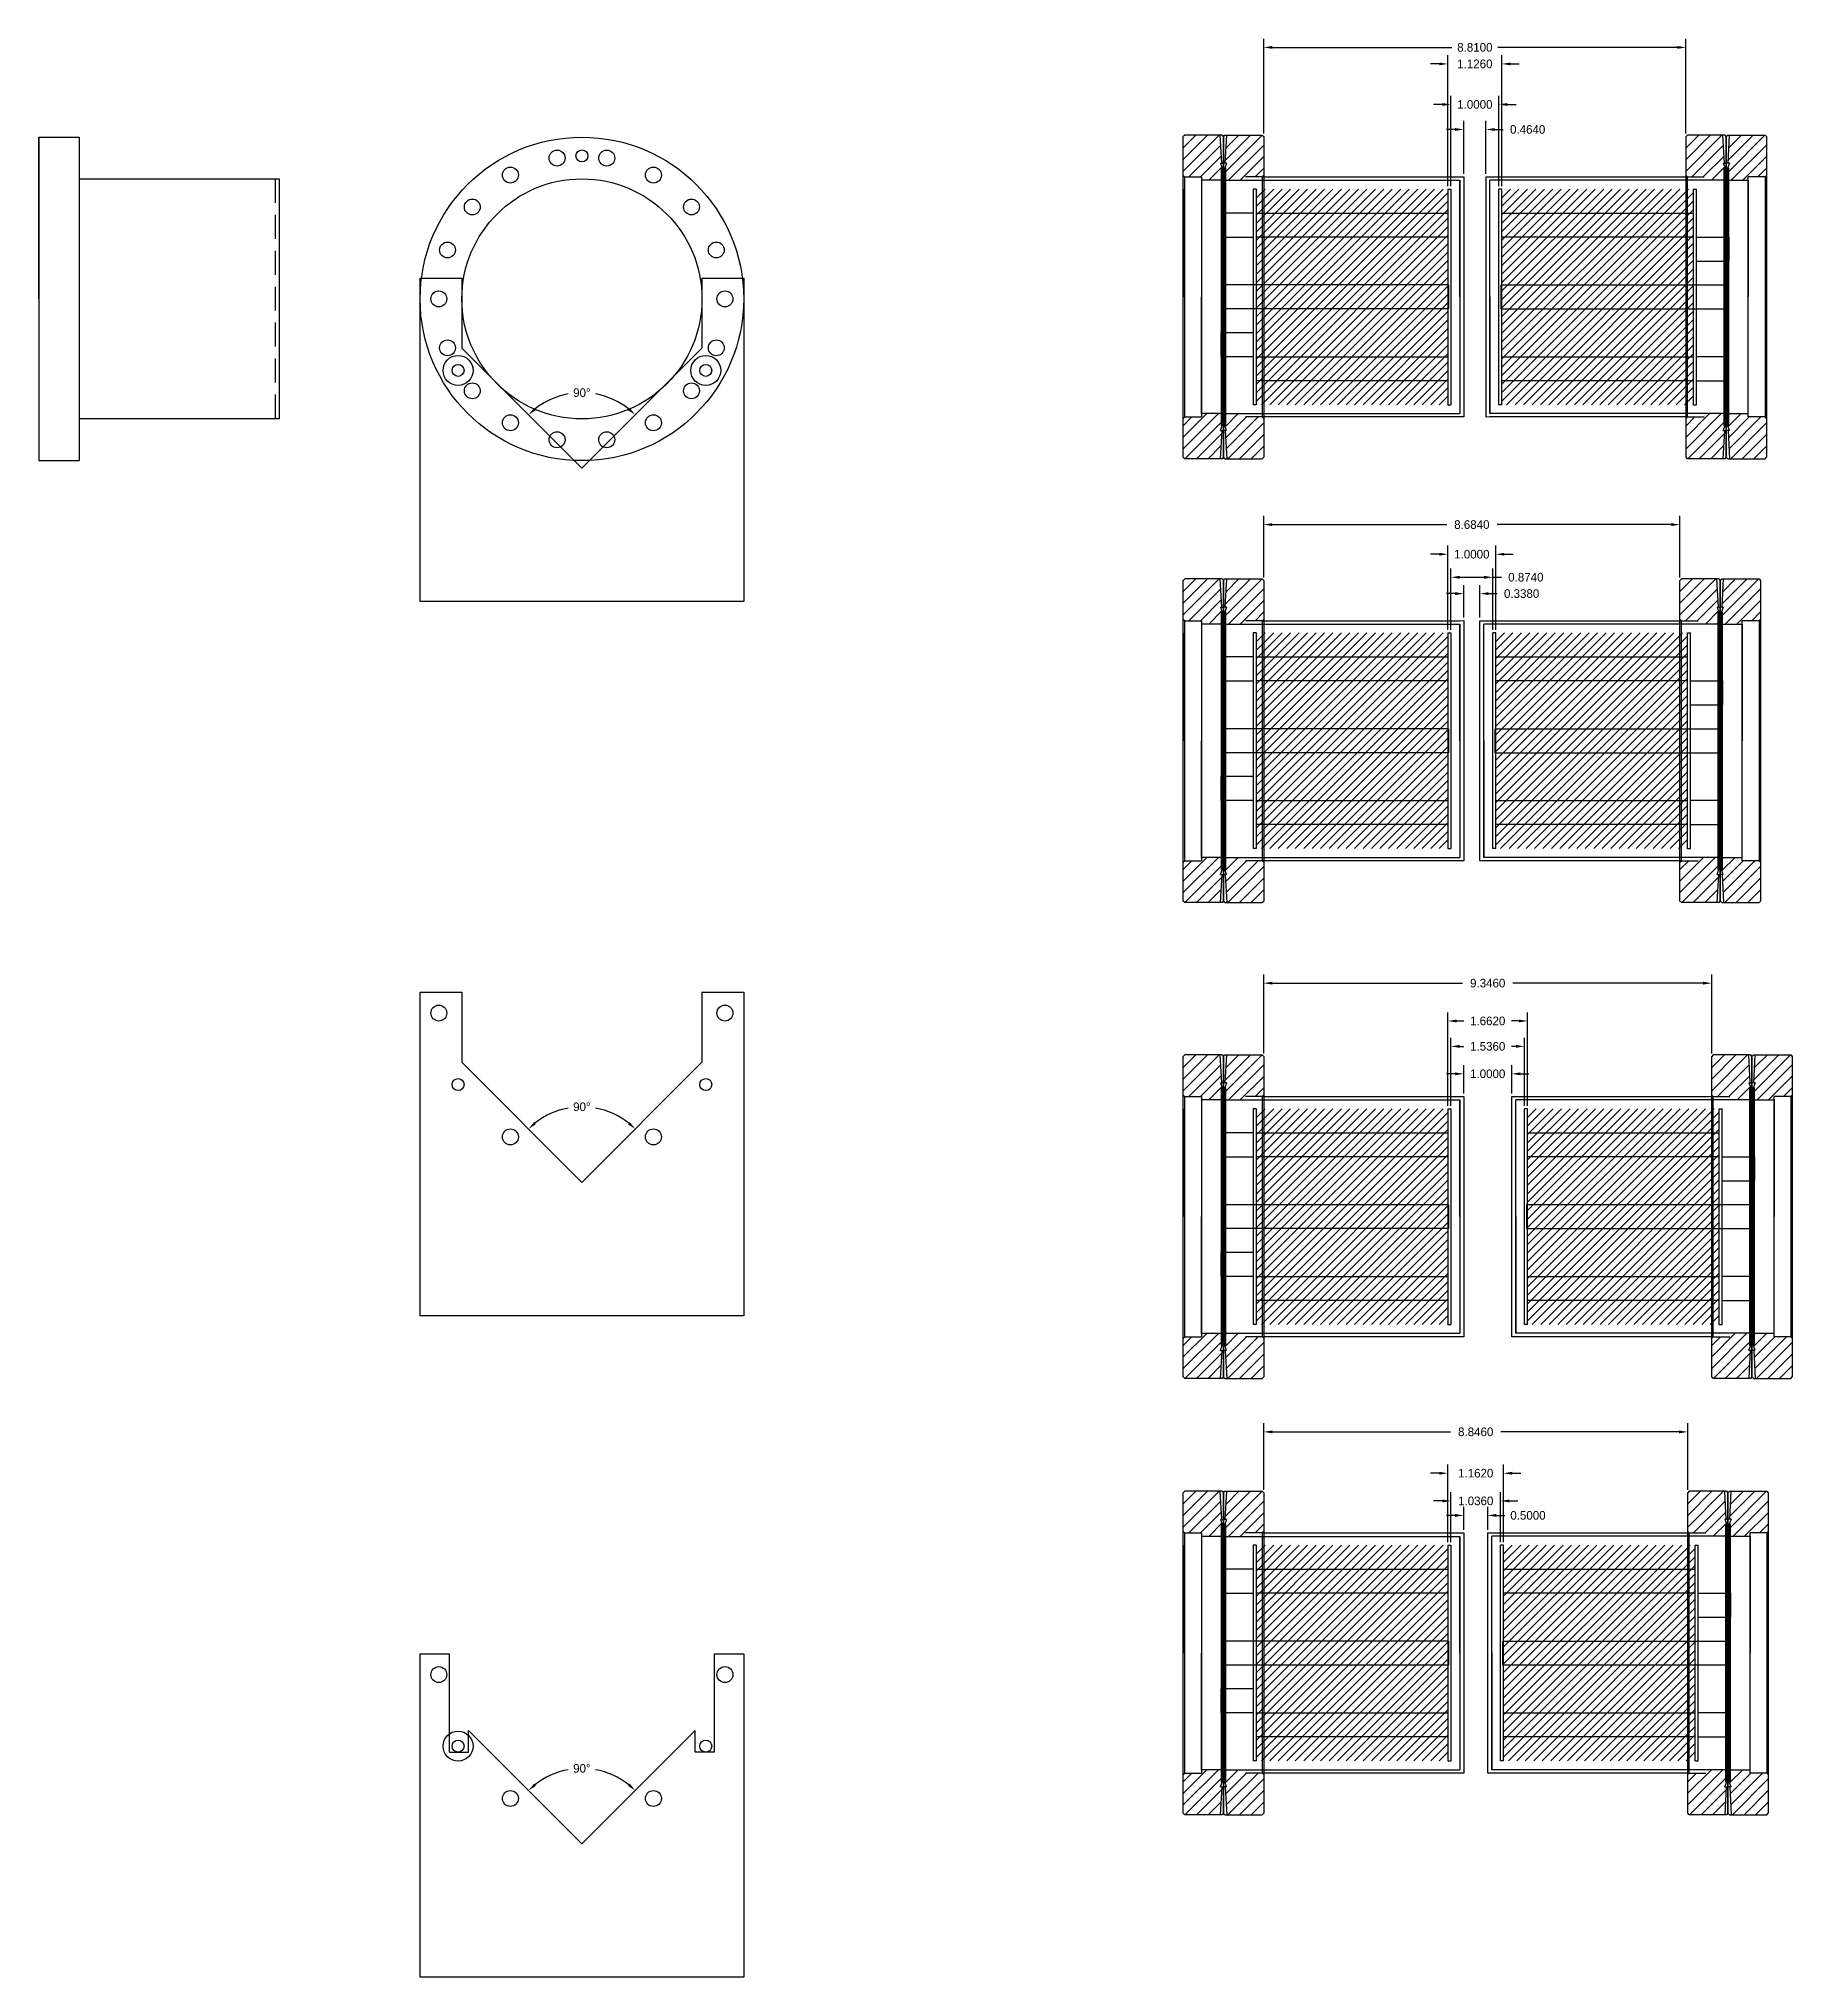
# Model space of a CAD drawing. Header units: inches. Extents: x 40 to 191, y -21 to 51.
# Drawn here: x 40.14 to 76.72, y -6.2 to 34.26 of the extents above; entities that cross this region are included whole.
import ezdxf

# ---------------------------------------------------------------- set-up
doc = ezdxf.new("R2010")
doc.units = ezdxf.units.IN
doc.header["$MEASUREMENT"] = 0
doc.linetypes.add('DASHED', pattern=[0.75, 0.5, -0.25])
doc.dimstyles.get("Standard").update_dxf_attribs({"dimtxt": 0.18, "dimasz": 0.18, "dimexe": 0.18, "dimexo": 0.0625, "dimgap": 0.09, "dimtad": 0, "dimtih": 1, "dimtoh": 1, "dimdec": 4, "dimzin": 0, "dimdsep": 46, "dimtxsty": 'Standard', "dimcen": 0.09, "dimadec": 0, "dimazin": 0, "dimtfac": 1, "dimtdec": 4, "dimtofl": 0, "dimtmove": 0, "dimatfit": 3, "dimfxl": 1, "dimtolj": 1, "dimtzin": 0, "dimarcsym": 0})

msp = doc.modelspace()

# ---------------------------------------------------------------- blocks, each defined once
blk = doc.blocks.new('*D1')
at = {"color": 0, "lineweight": -2, "transparency": 16777216}
for start, end in [(100.4255, 128.4482), (51.5518, 79.5745)]:
    blk.add_arc((51.467, 25.296), 1.575, start, end, dxfattribs=at)
at = {"color": 0, "transparency": 16777216}
for points in [[(50.508, 26.507), (50.468, 26.552), (50.354, 26.409)], [(52.467, 26.552), (52.427, 26.507), (52.581, 26.409)]]:
    blk.add_solid(points, dxfattribs=at)
at = {"layer": 'Defpoints', "color": 0, "transparency": 16777216}
for p in [(48.962, 27.801), (53.972, 27.801), (51.875, 26.817), (51.467, 25.296), (51.467, 25.296)]:
    blk.add_point(p, dxfattribs=at)
at = {"color": 0, "transparency": 16777216, "insert": (51.467, 26.871), "char_height": 0.18, "attachment_point": 5}
blk.add_mtext('\\A1;90°', dxfattribs=at)
blk = doc.blocks.new('*D2')
at = {"color": 0, "lineweight": -2, "transparency": 16777216}
for start, end in [(100.4255, 128.4482), (51.5518, 79.5745)]:
    blk.add_arc((51.467, 10.393), 1.575, start, end, dxfattribs=at)
at = {"color": 0, "transparency": 16777216}
for points in [[(50.508, 11.604), (50.468, 11.649), (50.354, 11.506)], [(52.467, 11.649), (52.427, 11.604), (52.581, 11.506)]]:
    blk.add_solid(points, dxfattribs=at)
at = {"layer": 'Defpoints', "color": 0, "transparency": 16777216}
for p in [(48.962, 12.898), (53.972, 12.898), (51.875, 11.914), (51.467, 10.393), (51.467, 10.393)]:
    blk.add_point(p, dxfattribs=at)
at = {"color": 0, "transparency": 16777216, "insert": (51.467, 11.968), "char_height": 0.18, "attachment_point": 5}
blk.add_mtext('\\A1;90°', dxfattribs=at)
blk = doc.blocks.new('*D19')
at = {"color": 0, "lineweight": -2, "transparency": 16777216}
for start, end in [(100.4255, 128.4482), (51.5518, 79.5745)]:
    blk.add_arc((51.467, -3.413), 1.575, start, end, dxfattribs=at)
at = {"color": 0, "transparency": 16777216}
for points in [[(50.508, -2.202), (50.468, -2.157), (50.354, -2.299)], [(52.467, -2.157), (52.427, -2.202), (52.581, -2.299)]]:
    blk.add_solid(points, dxfattribs=at)
at = {"layer": 'Defpoints', "color": 0, "transparency": 16777216}
for p in [(49.103, -1.048), (53.832, -1.048), (51.875, -1.892), (51.467, -3.413), (51.467, -3.413)]:
    blk.add_point(p, dxfattribs=at)
at = {"color": 0, "transparency": 16777216, "insert": (51.467, -1.838), "char_height": 0.18, "attachment_point": 5}
blk.add_mtext('\\A1;90°', dxfattribs=at)
blk = doc.blocks.new('*D3')
at = {"color": 0, "lineweight": -2, "transparency": 16777216}
for p, q in [((65.693, 32.277), (65.693, 34.257)), ((65.873, 34.077), (69.618, 34.077)), ((74.323, 34.077), (70.578, 34.077)), ((74.503, 32.277), (74.503, 34.257))]:
    blk.add_line(p, q, dxfattribs=at)
at = {"color": 0, "transparency": 16777216}
for points in [[(65.873, 34.107), (65.873, 34.047), (65.693, 34.077)], [(74.323, 34.107), (74.323, 34.047), (74.503, 34.077)]]:
    blk.add_solid(points, dxfattribs=at)
at = {"layer": 'Defpoints', "color": 0, "transparency": 16777216}
for p in [(74.503, 34.077), (65.693, 32.214), (74.503, 32.214)]:
    blk.add_point(p, dxfattribs=at)
at = {"color": 0, "transparency": 16777216, "insert": (70.098, 34.077), "char_height": 0.18, "attachment_point": 5}
blk.add_mtext('\\A1;8.8100', dxfattribs=at)
blk = doc.blocks.new('*D4')
at = {"color": 0, "lineweight": -2, "transparency": 16777216}
for p, q in [((65.693, 23.016), (65.693, 24.298)), ((74.377, 23.016), (74.377, 24.298)), ((65.873, 24.118), (69.51, 24.118)), ((74.197, 24.118), (70.56, 24.118))]:
    blk.add_line(p, q, dxfattribs=at)
at = {"color": 0, "transparency": 16777216}
for points in [[(65.873, 24.148), (65.873, 24.088), (65.693, 24.118)], [(74.197, 24.148), (74.197, 24.088), (74.377, 24.118)]]:
    blk.add_solid(points, dxfattribs=at)
at = {"layer": 'Defpoints', "color": 0, "transparency": 16777216}
for p in [(74.377, 24.118), (65.693, 22.954), (74.377, 22.954)]:
    blk.add_point(p, dxfattribs=at)
at = {"color": 0, "transparency": 16777216, "insert": (70.035, 24.118), "char_height": 0.18, "attachment_point": 5}
blk.add_mtext('\\A1;8.6840', dxfattribs=at)
blk = doc.blocks.new('*D5')
at = {"color": 0, "lineweight": -2, "transparency": 16777216}
for p, q in [((65.693, 13.084), (65.693, 14.729)), ((75.039, 13.084), (75.039, 14.729)), ((65.873, 14.549), (69.841, 14.549)), ((74.859, 14.549), (70.891, 14.549))]:
    blk.add_line(p, q, dxfattribs=at)
at = {"color": 0, "transparency": 16777216}
for points in [[(65.873, 14.579), (65.873, 14.519), (65.693, 14.549)], [(74.859, 14.579), (74.859, 14.519), (75.039, 14.549)]]:
    blk.add_solid(points, dxfattribs=at)
at = {"layer": 'Defpoints', "color": 0, "transparency": 16777216}
for p in [(75.039, 14.549), (65.693, 13.022), (75.039, 13.022)]:
    blk.add_point(p, dxfattribs=at)
at = {"color": 0, "transparency": 16777216, "insert": (70.366, 14.549), "char_height": 0.18, "attachment_point": 5}
blk.add_mtext('\\A1;9.3460', dxfattribs=at)
blk = doc.blocks.new('*D6')
at = {"color": 0, "lineweight": -2, "transparency": 16777216}
for p, q in [((65.693, 3.978), (65.693, 5.365)), ((74.539, 3.978), (74.539, 5.365)), ((65.873, 5.185), (69.591, 5.185)), ((74.359, 5.185), (70.641, 5.185))]:
    blk.add_line(p, q, dxfattribs=at)
at = {"color": 0, "transparency": 16777216}
for points in [[(65.873, 5.215), (65.873, 5.155), (65.693, 5.185)], [(74.359, 5.215), (74.359, 5.155), (74.539, 5.185)]]:
    blk.add_solid(points, dxfattribs=at)
at = {"layer": 'Defpoints', "color": 0, "transparency": 16777216}
for p in [(74.539, 5.185), (65.693, 3.915), (74.539, 3.915)]:
    blk.add_point(p, dxfattribs=at)
at = {"color": 0, "transparency": 16777216, "insert": (70.116, 5.185), "char_height": 0.18, "attachment_point": 5}
blk.add_mtext('\\A1;8.8460', dxfattribs=at)
blk = doc.blocks.new('*D7')
at = {"color": 0, "lineweight": -2, "transparency": 16777216}
for p, q in [((69.686, 32.364), (69.506, 32.364)), ((69.866, 31.437), (69.866, 32.544)), ((70.33, 31.439), (70.33, 32.544)), ((70.51, 32.364), (70.69, 32.364))]:
    blk.add_line(p, q, dxfattribs=at)
at = {"color": 0, "transparency": 16777216}
for points in [[(69.686, 32.394), (69.686, 32.334), (69.866, 32.364)], [(70.51, 32.394), (70.51, 32.334), (70.33, 32.364)]]:
    blk.add_solid(points, dxfattribs=at)
at = {"layer": 'Defpoints', "color": 0, "transparency": 16777216}
for p in [(70.33, 32.364), (69.866, 31.374), (70.33, 31.377)]:
    blk.add_point(p, dxfattribs=at)
at = {"color": 0, "transparency": 16777216, "insert": (71.2, 32.364), "char_height": 0.18, "attachment_point": 5}
blk.add_mtext('\\A1;0.4640', dxfattribs=at)
blk = doc.blocks.new('*D8')
at = {"color": 0, "lineweight": -2, "transparency": 16777216}
for p, q in [((69.686, 22.678), (69.506, 22.678)), ((69.866, 22.177), (69.866, 22.858)), ((70.204, 22.177), (70.204, 22.858)), ((70.384, 22.678), (70.564, 22.678))]:
    blk.add_line(p, q, dxfattribs=at)
at = {"color": 0, "transparency": 16777216}
for points in [[(69.686, 22.708), (69.686, 22.648), (69.866, 22.678)], [(70.384, 22.708), (70.384, 22.648), (70.204, 22.678)]]:
    blk.add_solid(points, dxfattribs=at)
at = {"layer": 'Defpoints', "color": 0, "transparency": 16777216}
for p in [(70.204, 22.678), (69.866, 22.114), (70.204, 22.114)]:
    blk.add_point(p, dxfattribs=at)
at = {"color": 0, "transparency": 16777216, "insert": (71.074, 22.678), "char_height": 0.18, "attachment_point": 5}
blk.add_mtext('\\A1;0.3380', dxfattribs=at)
blk = doc.blocks.new('*D9')
at = {"color": 0, "lineweight": -2, "transparency": 16777216}
for p, q in [((69.686, 12.657), (69.506, 12.657)), ((69.866, 12.245), (69.866, 12.837)), ((70.866, 12.245), (70.866, 12.837)), ((71.046, 12.657), (71.226, 12.657))]:
    blk.add_line(p, q, dxfattribs=at)
at = {"color": 0, "transparency": 16777216}
for points in [[(69.686, 12.687), (69.686, 12.627), (69.866, 12.657)], [(71.046, 12.687), (71.046, 12.627), (70.866, 12.657)]]:
    blk.add_solid(points, dxfattribs=at)
at = {"layer": 'Defpoints', "color": 0, "transparency": 16777216}
for p in [(70.866, 12.657), (69.866, 12.182), (70.866, 12.182)]:
    blk.add_point(p, dxfattribs=at)
at = {"color": 0, "transparency": 16777216, "insert": (70.366, 12.657), "char_height": 0.18, "attachment_point": 5}
blk.add_mtext('\\A1;1.0000', dxfattribs=at)
blk = doc.blocks.new('*D10')
at = {"color": 0, "lineweight": -2, "transparency": 16777216}
for p, q in [((69.686, 3.442), (69.506, 3.442)), ((69.866, 3.138), (69.866, 3.622)), ((70.366, 3.138), (70.366, 3.622)), ((70.546, 3.442), (70.726, 3.442))]:
    blk.add_line(p, q, dxfattribs=at)
at = {"color": 0, "transparency": 16777216}
for points in [[(69.686, 3.472), (69.686, 3.412), (69.866, 3.442)], [(70.546, 3.472), (70.546, 3.412), (70.366, 3.442)]]:
    blk.add_solid(points, dxfattribs=at)
at = {"layer": 'Defpoints', "color": 0, "transparency": 16777216}
for p in [(70.366, 3.442), (69.866, 3.076), (70.366, 3.076)]:
    blk.add_point(p, dxfattribs=at)
at = {"color": 0, "transparency": 16777216, "insert": (71.206, 3.442), "char_height": 0.18, "attachment_point": 5}
blk.add_mtext('\\A1;0.5000', dxfattribs=at)
blk = doc.blocks.new('*D11')
at = {"color": 0, "lineweight": -2, "transparency": 16777216}
for p, q in [((69.418, 32.886), (69.238, 32.886)), ((69.598, 31.182), (69.598, 33.066)), ((70.598, 31.182), (70.598, 33.066)), ((70.778, 32.886), (70.958, 32.886))]:
    blk.add_line(p, q, dxfattribs=at)
at = {"color": 0, "transparency": 16777216}
for points in [[(69.418, 32.916), (69.418, 32.856), (69.598, 32.886)], [(70.778, 32.916), (70.778, 32.856), (70.598, 32.886)]]:
    blk.add_solid(points, dxfattribs=at)
at = {"layer": 'Defpoints', "color": 0, "transparency": 16777216}
for p in [(70.598, 32.886), (69.598, 31.119), (70.598, 31.119)]:
    blk.add_point(p, dxfattribs=at)
at = {"color": 0, "transparency": 16777216, "insert": (70.098, 32.886), "char_height": 0.18, "attachment_point": 5}
blk.add_mtext('\\A1;1.0000', dxfattribs=at)
blk = doc.blocks.new('*D12')
at = {"color": 0, "lineweight": -2, "transparency": 16777216}
for p, q in [((69.355, 33.732), (69.175, 33.732)), ((69.535, 31.182), (69.535, 33.912)), ((70.661, 31.182), (70.661, 33.912)), ((70.841, 33.732), (71.021, 33.732))]:
    blk.add_line(p, q, dxfattribs=at)
at = {"color": 0, "transparency": 16777216}
for points in [[(69.355, 33.762), (69.355, 33.702), (69.535, 33.732)], [(70.841, 33.762), (70.841, 33.702), (70.661, 33.732)]]:
    blk.add_solid(points, dxfattribs=at)
at = {"layer": 'Defpoints', "color": 0, "transparency": 16777216}
for p in [(70.661, 33.732), (69.535, 31.119), (70.661, 31.119)]:
    blk.add_point(p, dxfattribs=at)
at = {"color": 0, "transparency": 16777216, "insert": (70.098, 33.732), "char_height": 0.18, "attachment_point": 5}
blk.add_mtext('\\A1;1.1260', dxfattribs=at)
blk = doc.blocks.new('*D13')
at = {"color": 0, "lineweight": -2, "transparency": 16777216}
for p, q in [((69.598, 21.921), (69.598, 23.199)), ((70.472, 21.921), (70.472, 23.199)), ((69.778, 23.019), (70.292, 23.019)), ((70.472, 23.019), (70.652, 23.019))]:
    blk.add_line(p, q, dxfattribs=at)
at = {"color": 0, "transparency": 16777216}
for points in [[(69.778, 23.049), (69.778, 22.989), (69.598, 23.019)], [(70.292, 23.049), (70.292, 22.989), (70.472, 23.019)]]:
    blk.add_solid(points, dxfattribs=at)
at = {"layer": 'Defpoints', "color": 0, "transparency": 16777216}
for p in [(70.472, 23.019), (69.598, 21.859), (70.472, 21.859)]:
    blk.add_point(p, dxfattribs=at)
at = {"color": 0, "transparency": 16777216, "insert": (71.162, 23.019), "char_height": 0.18, "attachment_point": 5}
blk.add_mtext('\\A1;0.8740', dxfattribs=at)
blk = doc.blocks.new('*D14')
at = {"color": 0, "lineweight": -2, "transparency": 16777216}
for p, q in [((69.355, 23.5), (69.175, 23.5)), ((69.535, 21.921), (69.535, 23.68)), ((70.535, 21.921), (70.535, 23.68)), ((70.715, 23.5), (70.895, 23.5))]:
    blk.add_line(p, q, dxfattribs=at)
at = {"color": 0, "transparency": 16777216}
for points in [[(69.355, 23.53), (69.355, 23.47), (69.535, 23.5)], [(70.715, 23.53), (70.715, 23.47), (70.535, 23.5)]]:
    blk.add_solid(points, dxfattribs=at)
at = {"layer": 'Defpoints', "color": 0, "transparency": 16777216}
for p in [(70.535, 23.5), (69.535, 21.859), (70.535, 21.859)]:
    blk.add_point(p, dxfattribs=at)
at = {"color": 0, "transparency": 16777216, "insert": (70.035, 23.5), "char_height": 0.18, "attachment_point": 5}
blk.add_mtext('\\A1;1.0000', dxfattribs=at)
blk = doc.blocks.new('*D15')
at = {"color": 0, "lineweight": -2, "transparency": 16777216}
for p, q in [((69.598, 11.989), (69.598, 13.41)), ((71.134, 11.99), (71.134, 13.41)), ((69.778, 13.23), (69.871, 13.23)), ((70.954, 13.23), (70.861, 13.23))]:
    blk.add_line(p, q, dxfattribs=at)
at = {"color": 0, "transparency": 16777216}
for points in [[(69.778, 13.26), (69.778, 13.2), (69.598, 13.23)], [(70.954, 13.26), (70.954, 13.2), (71.134, 13.23)]]:
    blk.add_solid(points, dxfattribs=at)
at = {"layer": 'Defpoints', "color": 0, "transparency": 16777216}
for p in [(71.134, 13.23), (69.598, 11.927), (71.134, 11.927)]:
    blk.add_point(p, dxfattribs=at)
at = {"color": 0, "transparency": 16777216, "insert": (70.366, 13.23), "char_height": 0.18, "attachment_point": 5}
blk.add_mtext('\\A1;1.5360', dxfattribs=at)
blk = doc.blocks.new('*D16')
at = {"color": 0, "lineweight": -2, "transparency": 16777216}
for p, q in [((69.535, 11.989), (69.535, 13.94)), ((69.715, 13.76), (69.871, 13.76)), ((71.017, 13.76), (70.861, 13.76)), ((71.197, 11.99), (71.197, 13.94))]:
    blk.add_line(p, q, dxfattribs=at)
at = {"color": 0, "transparency": 16777216}
for points in [[(69.715, 13.79), (69.715, 13.73), (69.535, 13.76)], [(71.017, 13.79), (71.017, 13.73), (71.197, 13.76)]]:
    blk.add_solid(points, dxfattribs=at)
at = {"layer": 'Defpoints', "color": 0, "transparency": 16777216}
for p in [(71.197, 13.76), (69.535, 11.927), (71.197, 11.927)]:
    blk.add_point(p, dxfattribs=at)
at = {"color": 0, "transparency": 16777216, "insert": (70.366, 13.76), "char_height": 0.18, "attachment_point": 5}
blk.add_mtext('\\A1;1.6620', dxfattribs=at)
blk = doc.blocks.new('*D17')
at = {"color": 0, "lineweight": -2, "transparency": 16777216}
for p, q in [((69.418, 3.744), (69.238, 3.744)), ((69.598, 2.883), (69.598, 3.924)), ((70.634, 2.883), (70.634, 3.924)), ((70.814, 3.744), (70.994, 3.744))]:
    blk.add_line(p, q, dxfattribs=at)
at = {"color": 0, "transparency": 16777216}
for points in [[(69.418, 3.774), (69.418, 3.714), (69.598, 3.744)], [(70.814, 3.774), (70.814, 3.714), (70.634, 3.744)]]:
    blk.add_solid(points, dxfattribs=at)
at = {"layer": 'Defpoints', "color": 0, "transparency": 16777216}
for p in [(70.634, 3.744), (69.598, 2.82), (70.634, 2.821)]:
    blk.add_point(p, dxfattribs=at)
at = {"color": 0, "transparency": 16777216, "insert": (70.116, 3.744), "char_height": 0.18, "attachment_point": 5}
blk.add_mtext('\\A1;1.0360', dxfattribs=at)
blk = doc.blocks.new('*D18')
at = {"color": 0, "lineweight": -2, "transparency": 16777216}
for p, q in [((69.535, 2.883), (69.535, 4.502)), ((70.697, 2.883), (70.697, 4.502)), ((69.355, 4.322), (69.175, 4.322)), ((70.877, 4.322), (71.057, 4.322))]:
    blk.add_line(p, q, dxfattribs=at)
at = {"color": 0, "transparency": 16777216}
for points in [[(69.355, 4.352), (69.355, 4.292), (69.535, 4.322)], [(70.877, 4.352), (70.877, 4.292), (70.697, 4.322)]]:
    blk.add_solid(points, dxfattribs=at)
at = {"layer": 'Defpoints', "color": 0, "transparency": 16777216}
for p in [(70.697, 4.322), (69.535, 2.82), (70.697, 2.82)]:
    blk.add_point(p, dxfattribs=at)
at = {"color": 0, "transparency": 16777216, "insert": (70.116, 4.322), "char_height": 0.18, "attachment_point": 5}
blk.add_mtext('\\A1;1.1620', dxfattribs=at)

# ---------------------------------------------------------------- dimensions: what is measured, and where the dimension line sits
for base, p1, p2, picture, middle in [((74.5035, 34.07694), (65.6935, 32.21402), (74.5035, 32.214), '*D3', (70.0985, 34.07694)), ((70.6615, 33.73173), (69.5355, 31.11901), (70.6615, 31.11901), '*D12', (70.0985, 33.73173)), ((70.5985, 32.88646), (69.5985, 31.11901), (70.5985, 31.11901), '*D11', (70.0985, 32.88646)), ((70.3305, 32.36385), (69.8665, 31.37441), (70.3305, 31.3766), '*D7', (71.2005, 32.36385)), ((74.3775, 24.11829), (65.6935, 22.95364), (74.3775, 22.95363), '*D4', (70.0355, 24.11829)), ((70.5355, 23.50007), (69.5355, 21.85864), (70.5355, 21.85864), '*D14', (70.0355, 23.50007)), ((70.4725, 23.01942), (69.5985, 21.85864), (70.4725, 21.85864), '*D13', (71.1625, 23.01942)), ((70.2045, 22.6779), (69.8665, 22.11404), (70.2045, 22.11404), '*D8', (71.0745, 22.6779)), ((75.0395, 14.54882), (65.6935, 13.02163), (75.0395, 13.02163), '*D5', (70.3665, 14.54882)), ((71.1975, 13.75963), (69.5355, 11.92662), (71.1975, 11.92704), '*D16', (70.3665, 13.75963)), ((71.1345, 13.22991), (69.5985, 11.92662), (71.1345, 11.92704), '*D15', (70.3665, 13.22991)), ((70.8665, 12.65709), (69.8665, 12.18202), (70.8665, 12.18202), '*D9', (70.3665, 12.65709)), ((74.5395, 5.18492), (65.6935, 3.91512), (74.5395, 3.91512), '*D6', (70.1165, 5.18492)), ((70.6975, 4.32236), (69.5355, 2.82011), (70.6975, 2.82011), '*D18', (70.1165, 4.32236)), ((70.6345, 3.7439), (69.5985, 2.82011), (70.6345, 2.82052), '*D17', (70.1165, 3.7439)), ((70.3665, 3.44244), (69.8665, 3.07551), (70.3665, 3.07551), '*D10', (71.2065, 3.44244))]:
    dim = msp.add_linear_dim(base=base, p1=p1, p2=p2, dimstyle='Standard')
    dim.commit()
    dim.dimension.update_dxf_attribs({"geometry": picture, "text_midpoint": middle})
for base, line1, line2, picture, middle in [((51.87508, 26.81708), ((51.46745, 25.29579), (53.97244, 27.80078)), ((51.46745, 25.29579), (48.96245, 27.80078)), '*D1', (51.46745, 26.87075)), ((51.87508, 11.91397), ((51.46745, 10.39268), (53.97244, 12.89767)), ((51.46745, 10.39268), (48.96245, 12.89767)), '*D2', (51.46745, 11.96764)), ((51.87508, -1.89163), ((51.46745, -3.41293), (53.83224, -1.04814)), ((51.46745, -3.41293), (49.10265, -1.04814)), '*D19', (51.46745, -1.83797))]:
    dim = msp.add_angular_dim_2l(base=base, line1=line1, line2=line2, dimstyle='Standard')
    dim.commit()
    dim.dimension.update_dxf_attribs({"geometry": picture, "text_midpoint": middle})

# ---------------------------------------------------------------- hatches: boundary and pattern name
h = msp.add_hatch()
h.set_pattern_fill('ANSI31', color=1)
h.set_pattern_definition([(45, (90.66386, 55.17518), (-0.08838835, 0.08838835), [])])
h.paths.add_polyline_path([(69.5355, 31.11901), (65.5355, 31.11901), (65.5355, 30.61901), (69.5355, 30.61901)])
h.paths.add_polyline_path([(69.5355, 30.61901), (65.5355, 30.61901), (65.5355, 30.11901), (69.5355, 30.11901)])
h.paths.add_polyline_path([(69.5355, 30.11901), (65.5355, 30.11901), (65.5355, 27.61901), (69.5355, 27.61901)])
h.paths.add_polyline_path([(69.5355, 27.61901), (65.5355, 27.61901), (65.5355, 27.11901), (69.5355, 27.11901)])
h.paths.add_polyline_path([(69.5355, 27.11901), (65.5355, 27.11901), (65.5355, 26.61901), (69.5355, 26.61901)])
h = msp.add_hatch()
h.set_pattern_fill('ANSI31', color=1, angle=180)
h.set_pattern_definition([(225, (49.53313, 2.56284), (0.08838835, -0.08838835), [])])
h.paths.add_polyline_path([(70.6615, 26.61901), (74.6615, 26.61901), (74.6615, 27.11901), (70.6615, 27.11901)])
h.paths.add_polyline_path([(70.6615, 27.11901), (74.6615, 27.11901), (74.6615, 27.61901), (70.6615, 27.61901)])
h.paths.add_polyline_path([(70.6615, 27.61901), (74.6615, 27.61901), (74.6615, 30.11901), (70.6615, 30.11901)])
h.paths.add_polyline_path([(70.6615, 30.11901), (74.6615, 30.11901), (74.6615, 30.61901), (70.6615, 30.61901)])
h.paths.add_polyline_path([(70.6615, 30.61901), (74.6615, 30.61901), (74.6615, 31.11901), (70.6615, 31.11901)])
h = msp.add_hatch()
h.set_pattern_fill('ANSI31', color=1)
h.set_pattern_definition([(45, (90.66386, 45.91481), (-0.08838835, 0.08838835), [])])
h.paths.add_polyline_path([(69.5355, 21.85864), (65.5355, 21.85864), (65.5355, 21.35864), (69.5355, 21.35864)])
h.paths.add_polyline_path([(69.5355, 21.35864), (65.5355, 21.35864), (65.5355, 20.85864), (69.5355, 20.85864)])
h.paths.add_polyline_path([(69.5355, 20.85864), (65.5355, 20.85864), (65.5355, 18.35864), (69.5355, 18.35864)])
h.paths.add_polyline_path([(69.5355, 18.35864), (65.5355, 18.35864), (65.5355, 17.85864), (69.5355, 17.85864)])
h.paths.add_polyline_path([(69.5355, 17.85864), (65.5355, 17.85864), (65.5355, 17.35864), (69.5355, 17.35864)])
h = msp.add_hatch()
h.set_pattern_fill('ANSI31', color=1, angle=180)
h.set_pattern_definition([(225, (49.40713, -6.69754), (0.08838835, -0.08838835), [])])
h.paths.add_polyline_path([(70.5355, 17.35864), (74.5355, 17.35864), (74.5355, 17.85864), (70.5355, 17.85864)])
h.paths.add_polyline_path([(70.5355, 17.85864), (74.5355, 17.85864), (74.5355, 18.35864), (70.5355, 18.35864)])
h.paths.add_polyline_path([(70.5355, 18.35864), (74.5355, 18.35864), (74.5355, 20.85864), (70.5355, 20.85864)])
h.paths.add_polyline_path([(70.5355, 20.85864), (74.5355, 20.85864), (74.5355, 21.35864), (70.5355, 21.35864)])
h.paths.add_polyline_path([(70.5355, 21.35864), (74.5355, 21.35864), (74.5355, 21.85864), (70.5355, 21.85864)])
h = msp.add_hatch()
h.set_pattern_fill('ANSI31', color=1)
h.set_pattern_definition([(45, (90.66386, 35.9828), (-0.08838835, 0.08838835), [])])
h.paths.add_polyline_path([(69.5355, 11.92662), (65.5355, 11.92662), (65.5355, 11.42662), (69.5355, 11.42662)])
h.paths.add_polyline_path([(69.5355, 11.42662), (65.5355, 11.42662), (65.5355, 10.92662), (69.5355, 10.92662)])
h.paths.add_polyline_path([(69.5355, 10.92662), (65.5355, 10.92662), (65.5355, 8.42662), (69.5355, 8.42662)])
h.paths.add_polyline_path([(69.5355, 8.42662), (65.5355, 8.42662), (65.5355, 7.92662), (69.5355, 7.92662)])
h.paths.add_polyline_path([(69.5355, 7.92662), (65.5355, 7.92662), (65.5355, 7.42662), (69.5355, 7.42662)])
h = msp.add_hatch()
h.set_pattern_fill('ANSI31', color=1, angle=180)
h.set_pattern_definition([(225, (50.06913, -16.62914), (0.08838835, -0.08838835), [])])
h.paths.add_polyline_path([(71.1975, 7.42704), (75.1975, 7.42704), (75.1975, 7.92704), (71.1975, 7.92704)])
h.paths.add_polyline_path([(71.1975, 7.92704), (75.1975, 7.92704), (75.1975, 8.42704), (71.1975, 8.42704)])
h.paths.add_polyline_path([(71.1975, 8.42704), (75.1975, 8.42704), (75.1975, 10.92704), (71.1975, 10.92704)])
h.paths.add_polyline_path([(71.1975, 10.92704), (75.1975, 10.92704), (75.1975, 11.42704), (71.1975, 11.42704)])
h.paths.add_polyline_path([(71.1975, 11.42704), (75.1975, 11.42704), (75.1975, 11.92704), (71.1975, 11.92704)])
h = msp.add_hatch()
h.set_pattern_fill('ANSI31', color=1)
h.set_pattern_definition([(45, (90.66386, 26.87628), (-0.08838835, 0.08838835), [])])
h.paths.add_polyline_path([(69.5355, 2.82011), (65.5355, 2.82011), (65.5355, 2.32011), (69.5355, 2.32011)])
h.paths.add_polyline_path([(69.5355, 2.32011), (65.5355, 2.32011), (65.5355, 1.82011), (69.5355, 1.82011)])
h.paths.add_polyline_path([(69.5355, 1.82011), (65.5355, 1.82011), (65.5355, -0.67989), (69.5355, -0.67989)])
h.paths.add_polyline_path([(69.5355, -0.67989), (65.5355, -0.67989), (65.5355, -1.17989), (69.5355, -1.17989)])
h.paths.add_polyline_path([(69.5355, -1.17989), (65.5355, -1.17989), (65.5355, -1.67989), (69.5355, -1.67989)])
h = msp.add_hatch()
h.set_pattern_fill('ANSI31', color=1, angle=180)
h.set_pattern_definition([(225, (49.56913, -25.73565), (0.08838835, -0.08838835), [])])
h.paths.add_polyline_path([(70.6975, -1.67948), (74.6975, -1.67948), (74.6975, -1.17948), (70.6975, -1.17948)])
h.paths.add_polyline_path([(70.6975, -1.17948), (74.6975, -1.17948), (74.6975, -0.67948), (70.6975, -0.67948)])
h.paths.add_polyline_path([(70.6975, -0.67948), (74.6975, -0.67948), (74.6975, 1.82052), (70.6975, 1.82052)])
h.paths.add_polyline_path([(70.6975, 1.82052), (74.6975, 1.82052), (74.6975, 2.32052), (70.6975, 2.32052)])
h.paths.add_polyline_path([(70.6975, 2.32052), (74.6975, 2.32052), (74.6975, 2.82052), (70.6975, 2.82052)])

# ---------------------------------------------------------------- linework, layer by layer
for p, q in [((40.13557, 28.82831), (40.13557, 32.20331)), ((40.13557, 32.20331), (40.13557, 25.45331)), ((40.13557, 32.20331), (40.97557, 32.20331)), ((40.97557, 32.20331), (40.97557, 25.45331)), ((64.8535, 32.21386), (64.8535, 28.86901)), ((40.97557, 31.33331), (45.14857, 31.33331)), ((45.06557, 31.33331), (45.14857, 31.33331)), ((45.14857, 31.33331), (45.14857, 26.32331)), ((65.3135, 31.30402), (69.7835, 31.30402)), ((65.6635, 31.37402), (69.7835, 31.37402)), ((69.7835, 31.37402), (69.8665, 31.37441)), ((69.7835, 28.86902), (69.7835, 31.30402)), ((69.7835, 31.30402), (69.7835, 28.86902)), ((69.8665, 31.37441), (69.8665, 26.36402)), ((70.3305, 26.36361), (70.3305, 31.374)), ((70.3305, 31.374), (70.4135, 31.374)), ((70.4135, 31.374), (74.5335, 31.374)), ((70.4135, 28.869), (70.4135, 31.304)), ((74.8835, 31.304), (70.4135, 31.304)), ((75.8035, 31.30401), (75.8035, 28.86901)), ((64.0135, 31.11901), (64.0135, 28.86901)), ((64.8535, 28.86901), (64.8535, 30.45241)), ((75.3435, 28.86901), (75.3435, 30.45241)), ((48.09245, 29.26331), (48.96245, 29.26331)), ((48.09245, 22.51331), (48.09245, 29.26331)), ((48.96245, 29.26331), (48.96245, 27.80078)), ((53.97244, 29.26331), (53.97244, 27.80078)), ((53.97244, 29.26331), (54.84245, 29.26331)), ((54.84245, 29.26331), (54.84245, 22.51331)), ((64.3935, 26.43401), (64.3935, 28.86901)), ((69.5485, 29.11901), (64.8535, 29.11901)), ((64.8535, 28.86901), (64.8535, 27.28561)), ((69.5485, 29.11901), (69.5485, 28.86901)), ((69.5485, 28.86901), (69.5485, 28.61901)), ((69.7835, 28.86902), (69.7835, 26.43402)), ((70.4135, 28.869), (70.4135, 26.434)), ((70.4135, 26.434), (70.4135, 28.869)), ((70.6485, 28.86901), (70.6485, 29.11901)), ((70.6485, 29.11901), (75.3435, 29.11901)), ((70.6485, 28.61901), (70.6485, 28.86901)), ((75.3435, 25.52416), (75.3435, 28.86901)), ((75.3435, 28.86901), (75.3435, 27.28561)), ((76.1835, 26.61901), (76.1835, 28.86901)), ((69.5485, 28.61901), (64.8535, 28.61901)), ((70.6485, 28.61901), (75.3435, 28.61901)), ((51.46745, 25.29579), (48.96245, 27.80078)), ((51.46745, 25.29579), (53.97244, 27.80078)), ((53.38639, 27.21813), (53.38639, 27.21813)), ((45.14857, 26.32331), (40.97557, 26.32331)), ((45.14857, 26.32331), (45.06557, 26.32331)), ((65.3135, 26.43402), (69.7835, 26.43402)), ((69.7835, 26.36402), (65.6635, 26.36402)), ((69.8665, 26.36402), (69.7835, 26.36402)), ((70.4135, 26.364), (70.3305, 26.36361)), ((74.8835, 26.434), (70.4135, 26.434)), ((74.5335, 26.364), (70.4135, 26.364)), ((40.13557, 25.45331), (40.97557, 25.45331)), ((64.8535, 22.95349), (64.8535, 19.60864)), ((54.84245, 22.51331), (48.09245, 22.51331)), ((64.0135, 21.85864), (64.0135, 19.60864)), ((65.3135, 22.04364), (69.7835, 22.04364)), ((65.6635, 22.11364), (69.7835, 22.11364)), ((69.7835, 22.11364), (69.8665, 22.11404)), ((69.7835, 19.60865), (69.7835, 22.04364)), ((69.7835, 22.04364), (69.7835, 19.60864)), ((69.8665, 22.11404), (69.8665, 17.10365)), ((70.2045, 17.10324), (70.2045, 22.11362)), ((70.2045, 22.11362), (70.2875, 22.11362)), ((70.2875, 22.11362), (74.4075, 22.11363)), ((70.2875, 19.60862), (70.2875, 22.04363)), ((74.7575, 22.04363), (70.2875, 22.04363)), ((75.6775, 22.04364), (75.6775, 19.60864)), ((64.8535, 19.60864), (64.8535, 21.19204)), ((75.2175, 19.60863), (75.2175, 21.19203)), ((69.5485, 19.85864), (64.8535, 19.85864)), ((69.5485, 19.85864), (69.5485, 19.60864)), ((70.5225, 19.60863), (70.5225, 19.85863)), ((70.5225, 19.85863), (75.2175, 19.85863)), ((64.3935, 17.17364), (64.3935, 19.60864)), ((64.8535, 19.60864), (64.8535, 18.02524)), ((69.5485, 19.60864), (69.5485, 19.35864)), ((69.7835, 19.60865), (69.7835, 17.17364)), ((70.2875, 17.17363), (70.2875, 19.60863)), ((70.2875, 19.60862), (70.2875, 17.17363)), ((70.5225, 19.35863), (70.5225, 19.60863)), ((75.2175, 16.26378), (75.2175, 19.60863)), ((75.2175, 19.60863), (75.2175, 18.02523)), ((76.0575, 17.35864), (76.0575, 19.60864)), ((69.5485, 19.35864), (64.8535, 19.35864)), ((70.5225, 19.35863), (75.2175, 19.35863)), ((65.3135, 17.17364), (69.7835, 17.17364)), ((69.7835, 17.10365), (65.6635, 17.10364)), ((69.8665, 17.10365), (69.7835, 17.10365)), ((70.2875, 17.10363), (70.2045, 17.10324)), ((74.7575, 17.17363), (70.2875, 17.17363)), ((74.4075, 17.10363), (70.2875, 17.10363)), ((48.09245, 14.3602), (48.96245, 14.3602)), ((48.09245, 7.6102), (48.09245, 14.3602)), ((48.96245, 14.3602), (48.96245, 12.89767)), ((53.97244, 14.3602), (54.84245, 14.3602)), ((53.97244, 14.3602), (53.97244, 12.89767)), ((54.84245, 14.3602), (54.84245, 7.6102)), ((64.8535, 13.02148), (64.8535, 9.67663)), ((51.46745, 10.39268), (48.96245, 12.89767)), ((51.46745, 10.39268), (53.97244, 12.89767)), ((53.38639, 12.31502), (53.38639, 12.31502)), ((65.6635, 12.18163), (69.7835, 12.18163)), ((69.7835, 12.18163), (69.8665, 12.18202)), ((69.8665, 12.18202), (69.8665, 7.17164)), ((70.8665, 7.17164), (70.8665, 12.18202)), ((70.8665, 12.18202), (70.9495, 12.18202)), ((70.9495, 12.18202), (75.0695, 12.18203)), ((64.0135, 11.92662), (64.0135, 9.67662)), ((65.3135, 12.11163), (69.7835, 12.11163)), ((69.7835, 9.67664), (69.7835, 12.11163)), ((69.7835, 12.11163), (69.7835, 9.67663)), ((70.9495, 9.67702), (70.9495, 12.11203)), ((75.4195, 12.11203), (70.9495, 12.11203)), ((76.3395, 12.11204), (76.3395, 9.67704)), ((64.8535, 9.67663), (64.8535, 11.26003)), ((75.8795, 9.67703), (75.8795, 11.26043)), ((69.5485, 9.92663), (64.8535, 9.92663)), ((69.5485, 9.92663), (69.5485, 9.67663)), ((71.1845, 9.67703), (71.1845, 9.92703)), ((71.1845, 9.92703), (75.8795, 9.92703)), ((64.3935, 7.24162), (64.3935, 9.67662)), ((64.8535, 9.67663), (64.8535, 8.09323)), ((69.5485, 9.42663), (64.8535, 9.42663)), ((69.5485, 9.67663), (69.5485, 9.42663)), ((69.7835, 9.67664), (69.7835, 7.24163)), ((70.9495, 7.24203), (70.9495, 9.67703)), ((70.9495, 9.67702), (70.9495, 7.24203)), ((71.1845, 9.42703), (71.1845, 9.67703)), ((71.1845, 9.42703), (75.8795, 9.42703)), ((75.8795, 6.33218), (75.8795, 9.67703)), ((75.8795, 9.67703), (75.8795, 8.09363)), ((76.7195, 7.42704), (76.7195, 9.67704)), ((54.84245, 7.6102), (48.09245, 7.6102)), ((65.3135, 7.24163), (69.7835, 7.24163)), ((69.7835, 7.17164), (65.6635, 7.17163)), ((69.8665, 7.17164), (69.7835, 7.17164)), ((70.9495, 7.17203), (70.8665, 7.17164)), ((75.4195, 7.24203), (70.9495, 7.24203)), ((75.0695, 7.17203), (70.9495, 7.17203)), ((64.8535, 3.91496), (64.8535, 0.57011)), ((65.3135, 3.00512), (69.7835, 3.00512)), ((65.6635, 3.07512), (69.7835, 3.07512)), ((69.7835, 3.07512), (69.8665, 3.07551)), ((69.7835, 0.57012), (69.7835, 3.00512)), ((69.7835, 3.00512), (69.7835, 0.57012)), ((69.8665, 3.07551), (69.8665, -1.93488)), ((70.3665, -1.93488), (70.3665, 3.07551)), ((70.3665, 3.07551), (70.4495, 3.07551)), ((70.4495, 3.07551), (74.5695, 3.07551)), ((70.4495, 0.57051), (70.4495, 3.00551)), ((74.9195, 3.00551), (70.4495, 3.00551)), ((75.8395, 3.00552), (75.8395, 0.57052)), ((64.0135, 2.82011), (64.0135, 0.57011)), ((64.8535, 0.57011), (64.8535, 2.15351)), ((75.3795, 0.57051), (75.3795, 2.15391)), ((69.5485, 0.82011), (64.8535, 0.82011)), ((69.5485, 0.82011), (69.5485, 0.57011)), ((70.6845, 0.57051), (70.6845, 0.82051)), ((70.6845, 0.82051), (75.3795, 0.82051)), ((48.09245, 0.5546), (48.70339, 0.5546)), ((48.09245, -6.1954), (48.09245, 0.5546)), ((48.70339, -1.49765), (48.70339, 0.5546)), ((54.2315, 0.5546), (54.84245, 0.5546)), ((54.2315, -1.49765), (54.2315, 0.5546)), ((54.84245, 0.5546), (54.84245, -6.1954)), ((64.3935, -1.86489), (64.3935, 0.57011)), ((64.8535, 0.57011), (64.8535, -1.01329)), ((69.5485, 0.57011), (69.5485, 0.32011)), ((69.7835, 0.57012), (69.7835, -1.86488)), ((70.4495, 0.57051), (70.4495, -1.86449)), ((70.4495, -1.86449), (70.4495, 0.57051)), ((70.6845, 0.32051), (70.6845, 0.57051)), ((75.3795, -2.77434), (75.3795, 0.57051)), ((75.3795, 0.57051), (75.3795, -1.01289)), ((76.2195, -1.67948), (76.2195, 0.57052)), ((69.5485, 0.32011), (64.8535, 0.32011)), ((70.6845, 0.32051), (75.3795, 0.32051)), ((51.46745, -3.41293), (49.10265, -1.04814)), ((49.10265, -1.49765), (49.10265, -1.04814)), ((51.46745, -3.41293), (53.83224, -1.04814)), ((53.83224, -1.49765), (53.83224, -1.04814)), ((48.70339, -1.49765), (49.10265, -1.49765)), ((53.38639, -1.49058), (53.38639, -1.49058)), ((54.2315, -1.49765), (53.83224, -1.49765)), ((65.3135, -1.86488), (69.7835, -1.86488)), ((69.7835, -1.93488), (65.6635, -1.93488)), ((69.8665, -1.93488), (69.7835, -1.93488)), ((70.4495, -1.93449), (70.3665, -1.93488)), ((74.9195, -1.86449), (70.4495, -1.86449)), ((74.5695, -1.93449), (70.4495, -1.93449)), ((54.84245, -6.1954), (48.09245, -6.1954))]:
    msp.add_line(p, q)
at = {"color": 2, "linetype": 'Continuous'}
for p, q in [((64.76068, 32.24401), (64.0135, 31.49683)), ((64.51912, 32.24401), (64.0135, 31.73839)), ((64.27756, 32.24401), (64.0135, 31.97994)), ((64.79562, 32.03739), (64.13224, 31.37401)), ((64.89491, 31.72312), (65.41581, 32.24402)), ((64.9035, 31.49015), (65.65736, 32.24402)), ((64.90827, 31.97804), (65.17425, 32.24402)), ((64.92162, 32.23295), (64.93269, 32.24402)), ((64.95892, 31.30402), (65.6935, 32.0386)), ((75.25068, 32.244), (74.5035, 31.49682)), ((75.00912, 32.244), (74.5035, 31.73838)), ((74.76756, 32.244), (74.5035, 31.97994)), ((75.28562, 32.03738), (74.62224, 31.374)), ((75.38491, 31.72311), (75.90581, 32.24401)), ((75.3935, 31.49015), (76.14736, 32.24401)), ((75.39827, 31.97803), (75.66425, 32.24401)), ((75.41162, 32.23295), (75.42269, 32.24401)), ((75.44892, 31.30401), (76.1835, 32.03859)), ((64.80765, 31.80786), (64.3738, 31.37401)), ((64.81892, 31.57758), (64.54536, 31.30401)), ((65.20048, 31.30402), (65.6935, 31.79704)), ((65.51204, 31.37402), (65.6935, 31.55548)), ((75.29765, 31.80785), (74.8638, 31.374)), ((75.30892, 31.57757), (75.03536, 31.304)), ((75.69048, 31.30401), (76.1835, 31.79703)), ((76.00204, 31.37401), (76.1835, 31.55547)), ((64.8035, 31.3206), (64.78691, 31.30401)), ((75.2935, 31.32059), (75.27691, 31.304)), ((64.74807, 26.43401), (64.0135, 25.69943)), ((64.50652, 26.43401), (64.0135, 25.94099)), ((64.19496, 26.36401), (64.0135, 26.18255)), ((64.88808, 26.16045), (65.16164, 26.43402)), ((64.89935, 25.93017), (65.3332, 26.36402)), ((64.9035, 26.41743), (64.92008, 26.43402)), ((64.91138, 25.70064), (65.57476, 26.36402)), ((75.23807, 26.434), (74.5035, 25.69943)), ((74.99652, 26.434), (74.5035, 25.94098)), ((74.68496, 26.364), (74.5035, 26.18254)), ((75.37808, 26.16044), (75.65164, 26.43401)), ((75.38935, 25.93016), (75.8232, 26.36401)), ((75.3935, 26.41743), (75.41008, 26.43401)), ((75.40138, 25.70063), (76.06476, 26.36401)), ((64.8035, 26.24788), (64.04963, 25.49401)), ((64.81209, 26.01491), (64.29119, 25.49401)), ((64.94632, 25.49402), (65.6935, 26.2412)), ((65.18787, 25.49402), (65.6935, 25.99964)), ((75.2935, 26.24787), (74.53963, 25.494)), ((75.30209, 26.0149), (74.78119, 25.494)), ((75.43632, 25.49401), (76.1835, 26.24119)), ((75.67787, 25.49401), (76.1835, 25.99964)), ((64.79873, 25.75999), (64.53275, 25.49401)), ((64.78537, 25.50507), (64.77431, 25.49401)), ((65.42943, 25.49402), (65.6935, 25.75809)), ((75.28873, 25.75998), (75.02275, 25.494)), ((75.27537, 25.50507), (75.26431, 25.494)), ((75.91943, 25.49401), (76.1835, 25.75808)), ((64.76068, 22.98364), (64.0135, 22.23645)), ((64.51912, 22.98364), (64.0135, 22.47801)), ((64.27756, 22.98364), (64.0135, 22.71957)), ((64.79562, 22.77702), (64.13224, 22.11364)), ((64.89491, 22.46274), (65.41581, 22.98364)), ((64.9035, 22.22978), (65.65736, 22.98364)), ((64.90827, 22.71766), (65.17425, 22.98364)), ((64.92162, 22.97258), (64.93269, 22.98364)), ((64.95892, 22.04364), (65.6935, 22.77822)), ((75.12468, 22.98363), (74.3775, 22.23645)), ((74.88312, 22.98363), (74.3775, 22.478)), ((74.64156, 22.98363), (74.3775, 22.71956)), ((75.15962, 22.77701), (74.49624, 22.11363)), ((75.25891, 22.46274), (75.77981, 22.98364)), ((75.2675, 22.22977), (76.02136, 22.98364)), ((75.27227, 22.71765), (75.53825, 22.98364)), ((75.28562, 22.97257), (75.29669, 22.98364)), ((75.32292, 22.04364), (76.0575, 22.77821)), ((64.80765, 22.54749), (64.3738, 22.11364)), ((64.81892, 22.3172), (64.54536, 22.04364)), ((65.20048, 22.04364), (65.6935, 22.53666)), ((65.51204, 22.11364), (65.6935, 22.2951)), ((75.17165, 22.54748), (74.7378, 22.11363)), ((75.18292, 22.31719), (74.90936, 22.04363)), ((75.56448, 22.04364), (76.0575, 22.53665)), ((75.87604, 22.11364), (76.0575, 22.2951)), ((64.8035, 22.06022), (64.78691, 22.04364)), ((75.1675, 22.06021), (75.15091, 22.04363)), ((64.74807, 17.17364), (64.0135, 16.43906)), ((64.50652, 17.17364), (64.0135, 16.68062)), ((64.19496, 17.10364), (64.0135, 16.92218)), ((64.88808, 16.90008), (65.16164, 17.17364)), ((64.89935, 16.66979), (65.3332, 17.10364)), ((64.9035, 17.15706), (64.92008, 17.17364)), ((64.91138, 16.44026), (65.57476, 17.10364)), ((75.11207, 17.17363), (74.3775, 16.43905)), ((74.87052, 17.17363), (74.3775, 16.68061)), ((74.55896, 17.10363), (74.3775, 16.92217)), ((75.25208, 16.90007), (75.52564, 17.17364)), ((75.26335, 16.66978), (75.6972, 17.10364)), ((75.2675, 17.15705), (75.28408, 17.17364)), ((75.27538, 16.44026), (75.93876, 17.10364)), ((64.8035, 16.9875), (64.04963, 16.23364)), ((64.81209, 16.75454), (64.29119, 16.23364)), ((64.94632, 16.23364), (65.6935, 16.98083)), ((65.18787, 16.23364), (65.6935, 16.73927)), ((75.1675, 16.98749), (74.41363, 16.23363)), ((75.17609, 16.75453), (74.65519, 16.23363)), ((75.31032, 16.23364), (76.0575, 16.98082)), ((75.55187, 16.23364), (76.0575, 16.73926)), ((64.79873, 16.49962), (64.53275, 16.23364)), ((64.78537, 16.2447), (64.77431, 16.23364)), ((65.42943, 16.23364), (65.6935, 16.49771)), ((75.16273, 16.49961), (74.89675, 16.23363)), ((75.14937, 16.24469), (75.13831, 16.23363)), ((75.79343, 16.23364), (76.0575, 16.4977)), ((64.76068, 13.05162), (64.0135, 12.30444)), ((64.51912, 13.05162), (64.0135, 12.546)), ((64.27756, 13.05162), (64.0135, 12.78756)), ((64.89491, 12.53073), (65.41581, 13.05163)), ((64.9035, 12.29777), (65.65736, 13.05163)), ((64.90827, 12.78565), (65.17425, 13.05163)), ((64.92162, 13.04057), (64.93269, 13.05163)), ((75.78668, 13.05203), (75.0395, 12.30484)), ((75.54512, 13.05203), (75.0395, 12.5464)), ((75.30356, 13.05203), (75.0395, 12.78796)), ((75.9209, 12.53114), (76.4418, 13.05204)), ((75.9295, 12.29817), (76.68336, 13.05204)), ((75.93426, 12.78605), (76.20025, 13.05204)), ((75.94762, 13.04097), (75.95869, 13.05204)), ((64.79562, 12.84501), (64.13224, 12.18162)), ((64.80765, 12.61548), (64.3738, 12.18162)), ((64.95892, 12.11163), (65.6935, 12.84621)), ((65.20048, 12.11163), (65.6935, 12.60465)), ((75.82162, 12.84541), (75.15824, 12.18203)), ((75.83365, 12.61588), (75.3998, 12.18203)), ((75.98492, 12.11204), (76.7195, 12.84661)), ((76.22648, 12.11204), (76.7195, 12.60505)), ((64.81892, 12.38519), (64.54536, 12.11162)), ((65.51204, 12.18163), (65.6935, 12.36309)), ((75.84492, 12.38559), (75.57135, 12.11203)), ((76.53804, 12.18204), (76.7195, 12.3635)), ((64.8035, 12.12821), (64.78691, 12.11162)), ((75.8295, 12.12861), (75.81291, 12.11203)), ((64.74807, 7.24162), (64.0135, 6.50705)), ((64.50652, 7.24162), (64.0135, 6.74861)), ((64.19496, 7.17162), (64.0135, 6.99016)), ((64.8035, 7.05549), (64.04963, 6.30162)), ((64.88808, 6.96807), (65.16164, 7.24163)), ((64.89935, 6.73778), (65.3332, 7.17163)), ((64.9035, 7.22505), (64.92008, 7.24163)), ((64.91138, 6.50825), (65.57476, 7.17163)), ((64.94632, 6.30163), (65.6935, 7.04882)), ((75.77407, 7.24203), (75.0395, 6.50745)), ((75.53251, 7.24203), (75.0395, 6.74901)), ((75.22096, 7.17203), (75.0395, 6.99057)), ((75.8295, 7.05589), (75.07563, 6.30203)), ((75.91407, 6.96847), (76.18764, 7.24204)), ((75.92535, 6.73818), (76.3592, 7.17204)), ((75.9295, 7.22545), (75.94608, 7.24204)), ((75.93737, 6.50866), (76.60076, 7.17204)), ((75.97231, 6.30204), (76.7195, 7.04922)), ((64.81209, 6.82252), (64.29119, 6.30162)), ((64.79873, 6.56761), (64.53275, 6.30162)), ((65.18787, 6.30163), (65.6935, 6.80726)), ((65.42943, 6.30163), (65.6935, 6.5657)), ((75.83809, 6.82293), (75.31719, 6.30203)), ((75.82473, 6.56801), (75.55875, 6.30203)), ((76.21387, 6.30204), (76.7195, 6.80766)), ((76.45543, 6.30204), (76.7195, 6.5661)), ((64.78537, 6.31269), (64.77431, 6.30162)), ((75.81137, 6.31309), (75.80031, 6.30203)), ((64.76068, 3.94511), (64.0135, 3.19792)), ((64.51912, 3.94511), (64.0135, 3.43948)), ((64.27756, 3.94511), (64.0135, 3.68104)), ((64.79562, 3.73849), (64.13224, 3.07511)), ((64.89491, 3.42422), (65.41581, 3.94512)), ((64.9035, 3.19125), (65.65736, 3.94512)), ((64.90827, 3.67913), (65.17425, 3.94512)), ((64.92162, 3.93405), (64.93269, 3.94512)), ((64.95892, 3.00512), (65.6935, 3.73969)), ((75.28668, 3.94551), (74.5395, 3.19833)), ((75.04512, 3.94551), (74.5395, 3.43989)), ((74.80356, 3.94551), (74.5395, 3.68144)), ((75.32162, 3.73889), (74.65824, 3.07551)), ((75.4209, 3.42462), (75.9418, 3.94552)), ((75.4295, 3.19165), (76.18336, 3.94552)), ((75.43426, 3.67954), (75.70025, 3.94552)), ((75.44762, 3.93445), (75.45869, 3.94552)), ((75.48492, 3.00552), (76.2195, 3.7401)), ((64.80765, 3.50896), (64.3738, 3.07511)), ((64.81892, 3.27867), (64.54536, 3.00511)), ((65.20048, 3.00512), (65.6935, 3.49813)), ((65.51204, 3.07512), (65.6935, 3.25658)), ((75.33365, 3.50936), (74.8998, 3.07551)), ((75.34492, 3.27908), (75.07135, 3.00551)), ((75.72648, 3.00552), (76.2195, 3.49854)), ((76.03804, 3.07552), (76.2195, 3.25698)), ((64.8035, 3.02169), (64.78691, 3.00511)), ((75.3295, 3.0221), (75.31291, 3.00551)), ((64.74807, -1.86489), (64.0135, -2.59947)), ((64.50652, -1.86489), (64.0135, -2.35791)), ((64.19496, -1.93489), (64.0135, -2.11635)), ((64.88808, -2.13845), (65.16164, -1.86488)), ((64.89935, -2.36874), (65.3332, -1.93488)), ((64.9035, -1.88147), (64.92008, -1.86488)), ((64.91138, -2.59826), (65.57476, -1.93488)), ((75.27407, -1.86449), (74.5395, -2.59907)), ((75.03251, -1.86449), (74.5395, -2.35751)), ((74.72096, -1.93449), (74.5395, -2.11595)), ((75.41407, -2.13805), (75.68764, -1.86448)), ((75.42535, -2.36833), (75.8592, -1.93448)), ((75.4295, -1.88107), (75.44608, -1.86448)), ((75.43737, -2.59786), (76.10076, -1.93448)), ((64.8035, -2.05103), (64.04963, -2.80489)), ((64.81209, -2.28399), (64.29119, -2.80489)), ((64.94632, -2.80488), (65.6935, -2.0577)), ((65.18787, -2.80488), (65.6935, -2.29926)), ((75.3295, -2.05062), (74.57563, -2.80449)), ((75.33809, -2.28359), (74.81719, -2.80449)), ((75.47231, -2.80448), (76.2195, -2.0573)), ((75.71387, -2.80448), (76.2195, -2.29886)), ((64.79873, -2.53891), (64.53275, -2.80489)), ((64.78537, -2.79383), (64.77431, -2.80489)), ((65.42943, -2.80488), (65.6935, -2.54082)), ((75.32473, -2.53851), (75.05875, -2.80449)), ((75.31137, -2.79343), (75.30031, -2.80449)), ((75.95543, -2.80448), (76.2195, -2.54041))]:
    msp.add_line(p, q, dxfattribs=at)
at = {"color": 7, "linetype": 'Continuous'}
for p, q in [((64.0435, 32.24401), (64.0135, 32.21401)), ((64.0135, 25.52401), (64.0135, 32.21401)), ((64.78479, 32.24401), (64.0435, 32.24401)), ((64.81545, 31.65901), (64.78479, 32.24401)), ((64.8235, 32.24387), (64.7848, 32.24387)), ((64.8235, 32.24387), (64.8535, 32.21386)), ((64.8535, 32.21387), (64.8835, 32.24387)), ((64.8535, 32.21387), (64.8535, 25.52416)), ((64.8535, 25.52416), (64.8535, 32.21386)), ((64.8835, 32.24387), (64.9222, 32.24387)), ((64.89155, 31.65902), (64.9222, 32.24402)), ((64.9222, 32.24402), (65.6635, 32.24402)), ((65.6635, 32.24402), (65.6935, 32.21402)), ((65.6935, 32.21402), (65.6935, 25.52402)), ((74.5335, 32.244), (74.5035, 32.214)), ((74.5035, 25.524), (74.5035, 32.214)), ((75.27479, 32.244), (74.5335, 32.244)), ((75.30545, 31.659), (75.27479, 32.244)), ((75.3135, 32.24386), (75.2748, 32.24386)), ((75.3135, 32.24386), (75.3435, 32.21386)), ((75.3435, 32.21386), (75.3735, 32.24387)), ((75.3435, 25.52415), (75.3435, 32.21386)), ((75.3435, 32.21386), (75.3435, 25.52416)), ((75.3735, 32.24387), (75.4122, 32.24387)), ((75.38155, 31.65901), (75.4122, 32.24401)), ((75.4122, 32.24401), (76.1535, 32.24401)), ((76.1535, 32.24401), (76.1835, 32.21401)), ((76.1835, 32.21401), (76.1835, 25.52401)), ((64.78928, 31.65901), (64.81545, 31.65901)), ((64.78928, 31.65901), (64.8275, 31.55401)), ((64.8035, 31.55401), (64.8275, 31.55401)), ((64.8035, 31.55401), (64.8035, 26.18401)), ((64.81546, 31.65884), (64.8535, 31.65884)), ((64.8275, 31.55401), (64.8275, 26.18401)), ((64.89154, 31.65884), (64.8535, 31.65884)), ((64.91771, 31.65902), (64.8795, 31.55402)), ((64.8795, 26.18402), (64.8795, 31.55402)), ((64.9035, 31.55402), (64.8795, 31.55402)), ((64.91771, 31.65902), (64.89155, 31.65902)), ((64.9035, 26.18402), (64.9035, 31.55402)), ((75.27928, 31.659), (75.30545, 31.659)), ((75.27928, 31.659), (75.3175, 31.554)), ((75.2935, 31.554), (75.3175, 31.554)), ((75.2935, 31.554), (75.2935, 26.184)), ((75.30546, 31.65883), (75.3435, 31.65883)), ((75.3175, 31.554), (75.3175, 26.184)), ((75.38154, 31.65884), (75.3435, 31.65884)), ((75.40771, 31.65901), (75.3695, 31.55401)), ((75.3695, 26.18401), (75.3695, 31.55401)), ((75.3935, 31.55401), (75.3695, 31.55401)), ((75.40771, 31.65901), (75.38155, 31.65901)), ((75.3935, 26.18401), (75.3935, 31.55401)), ((64.0135, 31.40401), (64.0435, 31.37401)), ((64.0435, 31.37401), (64.3935, 31.37401)), ((64.0435, 26.36401), (64.0435, 31.37401)), ((64.3935, 31.37401), (64.3935, 26.36401)), ((64.8035, 31.30401), (64.3935, 31.30401)), ((64.9035, 31.30402), (65.3135, 31.30402)), ((65.6635, 31.37402), (65.3135, 31.37402)), ((65.6935, 31.40402), (65.6635, 31.37402)), ((65.6635, 31.37402), (65.6635, 26.36402)), ((74.5035, 31.404), (74.5335, 31.374)), ((74.5335, 31.374), (74.8835, 31.374)), ((74.5335, 26.364), (74.5335, 31.374)), ((75.2935, 31.304), (74.8835, 31.304)), ((75.3935, 31.30401), (75.8035, 31.30401)), ((75.8035, 26.36401), (75.8035, 31.37401)), ((76.1535, 31.37401), (75.8035, 31.37401)), ((76.1835, 31.40401), (76.1535, 31.37401)), ((76.1535, 31.37401), (76.1535, 26.36401)), ((64.0135, 26.33401), (64.0435, 26.36401)), ((64.0435, 26.36401), (64.3935, 26.36401)), ((64.8035, 26.43401), (64.3935, 26.43401)), ((64.9035, 26.43402), (65.3135, 26.43402)), ((65.6635, 26.36402), (65.3135, 26.36402)), ((65.6935, 26.33402), (65.6635, 26.36402)), ((74.5035, 26.334), (74.5335, 26.364)), ((74.5335, 26.364), (74.8835, 26.364)), ((75.2935, 26.434), (74.8835, 26.434)), ((75.3935, 26.43401), (75.8035, 26.43401)), ((76.1535, 26.36401), (75.8035, 26.36401)), ((76.1835, 26.33401), (76.1535, 26.36401)), ((64.81545, 26.07901), (64.78479, 25.49401)), ((64.78928, 26.07901), (64.8275, 26.18401)), ((64.78928, 26.07901), (64.81545, 26.07901)), ((64.8035, 26.18401), (64.8275, 26.18401)), ((64.81546, 26.07919), (64.8535, 26.07919)), ((64.89154, 26.07919), (64.8535, 26.07919)), ((64.9035, 26.18402), (64.8795, 26.18402)), ((64.91771, 26.07902), (64.8795, 26.18402)), ((64.91771, 26.07902), (64.89155, 26.07902)), ((64.89155, 26.07902), (64.9222, 25.49402)), ((75.30545, 26.079), (75.27479, 25.494)), ((75.27928, 26.079), (75.3175, 26.184)), ((75.27928, 26.079), (75.30545, 26.079)), ((75.2935, 26.184), (75.3175, 26.184)), ((75.30546, 26.07918), (75.3435, 26.07918)), ((75.38154, 26.07919), (75.3435, 26.07919)), ((75.3935, 26.18401), (75.3695, 26.18401)), ((75.40771, 26.07901), (75.3695, 26.18401)), ((75.40771, 26.07901), (75.38155, 26.07901)), ((75.38155, 26.07901), (75.4122, 25.49401)), ((64.0435, 25.49401), (64.0135, 25.52401)), ((64.78479, 25.49401), (64.0435, 25.49401)), ((64.8235, 25.49415), (64.7848, 25.49415)), ((64.8535, 25.52416), (64.8235, 25.49415)), ((64.8835, 25.49416), (64.8535, 25.52416)), ((64.8835, 25.49416), (64.9222, 25.49416)), ((64.9222, 25.49402), (65.6635, 25.49402)), ((65.6635, 25.49402), (65.6935, 25.52402)), ((74.5335, 25.494), (74.5035, 25.524)), ((75.27479, 25.494), (74.5335, 25.494)), ((75.3135, 25.49415), (75.2748, 25.49415)), ((75.3435, 25.52415), (75.3135, 25.49415)), ((75.3735, 25.49415), (75.3435, 25.52416)), ((75.3735, 25.49415), (75.4122, 25.49415)), ((75.4122, 25.49401), (76.1535, 25.49401)), ((76.1535, 25.49401), (76.1835, 25.52401)), ((64.0435, 22.98364), (64.0135, 22.95364)), ((64.0135, 16.26364), (64.0135, 22.95364)), ((64.78479, 22.98364), (64.0435, 22.98364)), ((64.81545, 22.39864), (64.78479, 22.98364)), ((64.8235, 22.98349), (64.7848, 22.98349)), ((64.8235, 22.98349), (64.8535, 22.95349)), ((64.8535, 22.9535), (64.8835, 22.9835)), ((64.8535, 22.9535), (64.8535, 16.26379)), ((64.8535, 16.26378), (64.8535, 22.95349)), ((64.8835, 22.9835), (64.9222, 22.9835)), ((64.89155, 22.39864), (64.9222, 22.98364)), ((64.9222, 22.98364), (65.6635, 22.98364)), ((65.6635, 22.98364), (65.6935, 22.95364)), ((65.6935, 22.95364), (65.6935, 16.26364)), ((74.4075, 22.98363), (74.3775, 22.95363)), ((74.3775, 16.26363), (74.3775, 22.95363)), ((75.14879, 22.98363), (74.4075, 22.98363)), ((75.17945, 22.39863), (75.14879, 22.98363)), ((75.1875, 22.98348), (75.1488, 22.98348)), ((75.1875, 22.98348), (75.2175, 22.95348)), ((75.2175, 22.95349), (75.2475, 22.98349)), ((75.2175, 22.95349), (75.2175, 16.26378)), ((75.2175, 16.26377), (75.2175, 22.95348)), ((75.2475, 22.98349), (75.2862, 22.98349)), ((75.25555, 22.39864), (75.2862, 22.98364)), ((75.2862, 22.98364), (76.0275, 22.98364)), ((76.0275, 22.98364), (76.0575, 22.95364)), ((76.0575, 22.95364), (76.0575, 16.26364)), ((64.78928, 22.39864), (64.81545, 22.39864)), ((64.78928, 22.39864), (64.8275, 22.29364)), ((64.8035, 22.29364), (64.8275, 22.29364)), ((64.8035, 22.29364), (64.8035, 16.92364)), ((64.81546, 22.39846), (64.8535, 22.39846)), ((64.8275, 22.29364), (64.8275, 16.92364)), ((64.89154, 22.39847), (64.8535, 22.39847)), ((64.91771, 22.39864), (64.8795, 22.29364)), ((64.8795, 16.92364), (64.8795, 22.29364)), ((64.9035, 22.29364), (64.8795, 22.29364)), ((64.91771, 22.39864), (64.89155, 22.39864)), ((64.9035, 16.92364), (64.9035, 22.29364)), ((75.15328, 22.39863), (75.17945, 22.39863)), ((75.15328, 22.39863), (75.1915, 22.29363)), ((75.1675, 22.29363), (75.1915, 22.29363)), ((75.1675, 22.29363), (75.1675, 16.92363)), ((75.17946, 22.39845), (75.2175, 22.39845)), ((75.1915, 22.29363), (75.1915, 16.92363)), ((75.25554, 22.39846), (75.2175, 22.39846)), ((75.28171, 22.39864), (75.2435, 22.29364)), ((75.2435, 16.92364), (75.2435, 22.29364)), ((75.2675, 22.29364), (75.2435, 22.29364)), ((75.28171, 22.39864), (75.25555, 22.39864)), ((75.2675, 16.92364), (75.2675, 22.29364)), ((64.0135, 22.14364), (64.0435, 22.11364)), ((64.0435, 22.11364), (64.3935, 22.11364)), ((64.0435, 17.10364), (64.0435, 22.11364)), ((64.3935, 22.11364), (64.3935, 17.10364)), ((64.8035, 22.04364), (64.3935, 22.04364)), ((64.9035, 22.04364), (65.3135, 22.04364)), ((65.6635, 22.11364), (65.3135, 22.11364)), ((65.6935, 22.14364), (65.6635, 22.11364)), ((65.6635, 22.11364), (65.6635, 17.10364)), ((74.3775, 22.14363), (74.4075, 22.11363)), ((74.4075, 22.11363), (74.7575, 22.11363)), ((74.4075, 17.10363), (74.4075, 22.11363)), ((75.1675, 22.04363), (74.7575, 22.04363)), ((75.2675, 22.04364), (75.6775, 22.04364)), ((75.6775, 17.10364), (75.6775, 22.11364)), ((76.0275, 22.11364), (75.6775, 22.11364)), ((76.0575, 22.14364), (76.0275, 22.11364)), ((76.0275, 22.11364), (76.0275, 17.10364)), ((64.0135, 17.07364), (64.0435, 17.10364)), ((64.0435, 17.10364), (64.3935, 17.10364)), ((64.8035, 17.17364), (64.3935, 17.17364)), ((64.9035, 17.17364), (65.3135, 17.17364)), ((65.6635, 17.10364), (65.3135, 17.10364)), ((65.6935, 17.07364), (65.6635, 17.10364)), ((74.3775, 17.07363), (74.4075, 17.10363)), ((74.4075, 17.10363), (74.7575, 17.10363)), ((75.1675, 17.17363), (74.7575, 17.17363)), ((75.2675, 17.17364), (75.6775, 17.17364)), ((76.0275, 17.10364), (75.6775, 17.10364)), ((76.0575, 17.07364), (76.0275, 17.10364)), ((64.81545, 16.81864), (64.78479, 16.23364)), ((64.78928, 16.81864), (64.8275, 16.92364)), ((64.78928, 16.81864), (64.81545, 16.81864)), ((64.8035, 16.92364), (64.8275, 16.92364)), ((64.81546, 16.81881), (64.8535, 16.81881)), ((64.89154, 16.81882), (64.8535, 16.81882)), ((64.9035, 16.92364), (64.8795, 16.92364)), ((64.91771, 16.81864), (64.8795, 16.92364)), ((64.91771, 16.81864), (64.89155, 16.81864)), ((64.89155, 16.81864), (64.9222, 16.23364)), ((75.17945, 16.81863), (75.14879, 16.23363)), ((75.15328, 16.81863), (75.1915, 16.92363)), ((75.15328, 16.81863), (75.17945, 16.81863)), ((75.1675, 16.92363), (75.1915, 16.92363)), ((75.17946, 16.8188), (75.2175, 16.8188)), ((75.25554, 16.81881), (75.2175, 16.81881)), ((75.2675, 16.92364), (75.2435, 16.92364)), ((75.28171, 16.81864), (75.2435, 16.92364)), ((75.28171, 16.81864), (75.25555, 16.81864)), ((75.25555, 16.81864), (75.2862, 16.23364)), ((64.0435, 16.23364), (64.0135, 16.26364)), ((64.78479, 16.23364), (64.0435, 16.23364)), ((64.8235, 16.23378), (64.7848, 16.23378)), ((64.8535, 16.26378), (64.8235, 16.23378)), ((64.8835, 16.23379), (64.8535, 16.26379)), ((64.8835, 16.23379), (64.9222, 16.23379)), ((64.9222, 16.23364), (65.6635, 16.23364)), ((65.6635, 16.23364), (65.6935, 16.26364)), ((74.4075, 16.23363), (74.3775, 16.26363)), ((75.14879, 16.23363), (74.4075, 16.23363)), ((75.1875, 16.23377), (75.1488, 16.23377)), ((75.2175, 16.26377), (75.1875, 16.23377)), ((75.2475, 16.23378), (75.2175, 16.26378)), ((75.2475, 16.23378), (75.2862, 16.23378)), ((75.2862, 16.23364), (76.0275, 16.23364)), ((76.0275, 16.23364), (76.0575, 16.26364)), ((64.0435, 13.05162), (64.0135, 13.02162)), ((64.0135, 6.33162), (64.0135, 13.02162)), ((64.78479, 13.05162), (64.0435, 13.05162)), ((64.81545, 12.46662), (64.78479, 13.05162)), ((64.8235, 13.05148), (64.7848, 13.05148)), ((64.8235, 13.05148), (64.8535, 13.02148)), ((64.8535, 13.02149), (64.8835, 13.05149)), ((64.8535, 13.02149), (64.8535, 6.33178)), ((64.8535, 6.33177), (64.8535, 13.02148)), ((64.8835, 13.05149), (64.9222, 13.05149)), ((64.89155, 12.46663), (64.9222, 13.05163)), ((64.9222, 13.05163), (65.6635, 13.05163)), ((65.6635, 13.05163), (65.6935, 13.02163)), ((65.6935, 13.02163), (65.6935, 6.33163)), ((75.0695, 13.05203), (75.0395, 13.02203)), ((75.0395, 6.33203), (75.0395, 13.02203)), ((75.81079, 13.05203), (75.0695, 13.05203)), ((75.84145, 12.46703), (75.81079, 13.05203)), ((75.8495, 13.05188), (75.8108, 13.05188)), ((75.8495, 13.05188), (75.8795, 13.02188)), ((75.8795, 13.02189), (75.9095, 13.05189)), ((75.8795, 13.02189), (75.8795, 6.33218)), ((75.8795, 6.33217), (75.8795, 13.02188)), ((75.9095, 13.05189), (75.9482, 13.05189)), ((75.91754, 12.46704), (75.9482, 13.05204)), ((75.9482, 13.05204), (76.6895, 13.05204)), ((76.6895, 13.05204), (76.7195, 13.02204)), ((76.7195, 13.02204), (76.7195, 6.33204)), ((64.0135, 12.21162), (64.0435, 12.18162)), ((64.0435, 12.18162), (64.3935, 12.18162)), ((64.0435, 7.17162), (64.0435, 12.18162)), ((64.3935, 12.18162), (64.3935, 7.17162)), ((64.78928, 12.46662), (64.81545, 12.46662)), ((64.78928, 12.46662), (64.8275, 12.36162)), ((64.8035, 12.36162), (64.8275, 12.36162)), ((64.8035, 12.36162), (64.8035, 6.99162)), ((64.81546, 12.46645), (64.8535, 12.46645)), ((64.8275, 12.36162), (64.8275, 6.99162)), ((64.89154, 12.46646), (64.8535, 12.46646)), ((64.91771, 12.46663), (64.8795, 12.36163)), ((64.8795, 6.99163), (64.8795, 12.36163)), ((64.9035, 12.36163), (64.8795, 12.36163)), ((64.91771, 12.46663), (64.89155, 12.46663)), ((64.9035, 6.99163), (64.9035, 12.36163)), ((65.6635, 12.18163), (65.3135, 12.18163)), ((65.6935, 12.21163), (65.6635, 12.18163)), ((65.6635, 12.18163), (65.6635, 7.17163)), ((75.0395, 12.21203), (75.0695, 12.18203)), ((75.0695, 12.18203), (75.4195, 12.18203)), ((75.0695, 7.17203), (75.0695, 12.18203)), ((75.81528, 12.46703), (75.84145, 12.46703)), ((75.81528, 12.46703), (75.8535, 12.36203)), ((75.8295, 12.36203), (75.8535, 12.36203)), ((75.8295, 12.36203), (75.8295, 6.99203)), ((75.84146, 12.46685), (75.8795, 12.46685)), ((75.8535, 12.36203), (75.8535, 6.99203)), ((75.91754, 12.46686), (75.8795, 12.46686)), ((75.94371, 12.46704), (75.9055, 12.36204)), ((75.9055, 6.99204), (75.9055, 12.36204)), ((75.9295, 12.36204), (75.9055, 12.36204)), ((75.94371, 12.46704), (75.91754, 12.46704)), ((75.9295, 6.99204), (75.9295, 12.36204)), ((76.3395, 7.17204), (76.3395, 12.18204)), ((76.6895, 12.18204), (76.3395, 12.18204)), ((76.7195, 12.21204), (76.6895, 12.18204)), ((76.6895, 12.18204), (76.6895, 7.17204)), ((64.8035, 12.11162), (64.3935, 12.11162)), ((64.9035, 12.11163), (65.3135, 12.11163)), ((75.8295, 12.11203), (75.4195, 12.11203)), ((75.9295, 12.11204), (76.3395, 12.11204)), ((64.0135, 7.14162), (64.0435, 7.17162)), ((64.0435, 7.17162), (64.3935, 7.17162)), ((64.8035, 7.24162), (64.3935, 7.24162)), ((64.81545, 6.88662), (64.78479, 6.30162)), ((64.78928, 6.88662), (64.8275, 6.99162)), ((64.78928, 6.88662), (64.81545, 6.88662)), ((64.8035, 6.99162), (64.8275, 6.99162)), ((64.81546, 6.8868), (64.8535, 6.8868)), ((64.89154, 6.88681), (64.8535, 6.88681)), ((64.9035, 6.99163), (64.8795, 6.99163)), ((64.91771, 6.88663), (64.8795, 6.99163)), ((64.91771, 6.88663), (64.89155, 6.88663)), ((64.89155, 6.88663), (64.9222, 6.30163)), ((64.9035, 7.24163), (65.3135, 7.24163)), ((65.6635, 7.17163), (65.3135, 7.17163)), ((65.6935, 7.14163), (65.6635, 7.17163)), ((75.0395, 7.14203), (75.0695, 7.17203)), ((75.0695, 7.17203), (75.4195, 7.17203)), ((75.8295, 7.24203), (75.4195, 7.24203)), ((75.84145, 6.88703), (75.81079, 6.30203)), ((75.81528, 6.88703), (75.8535, 6.99203)), ((75.81528, 6.88703), (75.84145, 6.88703)), ((75.8295, 6.99203), (75.8535, 6.99203)), ((75.84146, 6.8872), (75.8795, 6.8872)), ((75.91754, 6.88721), (75.8795, 6.88721)), ((75.9295, 6.99204), (75.9055, 6.99204)), ((75.94371, 6.88704), (75.9055, 6.99204)), ((75.94371, 6.88704), (75.91754, 6.88704)), ((75.91754, 6.88704), (75.9482, 6.30204)), ((75.9295, 7.24204), (76.3395, 7.24204)), ((76.6895, 7.17204), (76.3395, 7.17204)), ((76.7195, 7.14204), (76.6895, 7.17204)), ((64.0435, 6.30162), (64.0135, 6.33162)), ((64.78479, 6.30162), (64.0435, 6.30162)), ((64.8235, 6.30177), (64.7848, 6.30177)), ((64.8535, 6.33177), (64.8235, 6.30177)), ((64.8835, 6.30178), (64.8535, 6.33178)), ((64.8835, 6.30178), (64.9222, 6.30178)), ((64.9222, 6.30163), (65.6635, 6.30163)), ((65.6635, 6.30163), (65.6935, 6.33163)), ((75.0695, 6.30203), (75.0395, 6.33203)), ((75.81079, 6.30203), (75.0695, 6.30203)), ((75.8495, 6.30217), (75.8108, 6.30217)), ((75.8795, 6.33217), (75.8495, 6.30217)), ((75.9095, 6.30218), (75.8795, 6.33218)), ((75.9095, 6.30218), (75.9482, 6.30218)), ((75.9482, 6.30204), (76.6895, 6.30204)), ((76.6895, 6.30204), (76.7195, 6.33204)), ((64.0435, 3.94511), (64.0135, 3.91511)), ((64.0135, -2.77489), (64.0135, 3.91511)), ((64.78479, 3.94511), (64.0435, 3.94511)), ((64.81545, 3.36011), (64.78479, 3.94511)), ((64.8235, 3.94496), (64.7848, 3.94496)), ((64.8235, 3.94496), (64.8535, 3.91496)), ((64.8535, 3.91497), (64.8835, 3.94497)), ((64.8535, 3.91497), (64.8535, -2.77474)), ((64.8535, -2.77475), (64.8535, 3.91496)), ((64.8835, 3.94497), (64.9222, 3.94497)), ((64.89155, 3.36012), (64.9222, 3.94512)), ((64.9222, 3.94512), (65.6635, 3.94512)), ((65.6635, 3.94512), (65.6935, 3.91512)), ((65.6935, 3.91512), (65.6935, -2.77488)), ((74.5695, 3.94551), (74.5395, 3.91551)), ((74.5395, -2.77449), (74.5395, 3.91551)), ((75.31079, 3.94551), (74.5695, 3.94551)), ((75.34145, 3.36051), (75.31079, 3.94551)), ((75.3495, 3.94537), (75.3108, 3.94537)), ((75.3495, 3.94537), (75.3795, 3.91536)), ((75.3795, 3.91537), (75.4095, 3.94537)), ((75.3795, 3.91537), (75.3795, -2.77434)), ((75.3795, -2.77434), (75.3795, 3.91536)), ((75.4095, 3.94537), (75.4482, 3.94537)), ((75.41754, 3.36052), (75.4482, 3.94552)), ((75.4482, 3.94552), (76.1895, 3.94552)), ((76.1895, 3.94552), (76.2195, 3.91552)), ((76.2195, 3.91552), (76.2195, -2.77448)), ((64.78928, 3.36011), (64.81545, 3.36011)), ((64.78928, 3.36011), (64.8275, 3.25511)), ((64.8035, 3.25511), (64.8275, 3.25511)), ((64.8035, 3.25511), (64.8035, -2.11489)), ((64.81546, 3.35993), (64.8535, 3.35993)), ((64.8275, 3.25511), (64.8275, -2.11489)), ((64.89154, 3.35994), (64.8535, 3.35994)), ((64.91771, 3.36012), (64.8795, 3.25512)), ((64.8795, -2.11488), (64.8795, 3.25512)), ((64.9035, 3.25512), (64.8795, 3.25512)), ((64.91771, 3.36012), (64.89155, 3.36012)), ((64.9035, -2.11488), (64.9035, 3.25512)), ((75.31528, 3.36051), (75.34145, 3.36051)), ((75.31528, 3.36051), (75.3535, 3.25551)), ((75.3295, 3.25551), (75.3535, 3.25551)), ((75.3295, 3.25551), (75.3295, -2.11449)), ((75.34146, 3.36034), (75.3795, 3.36034)), ((75.3535, 3.25551), (75.3535, -2.11449)), ((75.41754, 3.36034), (75.3795, 3.36034)), ((75.44371, 3.36052), (75.4055, 3.25552)), ((75.4055, -2.11448), (75.4055, 3.25552)), ((75.4295, 3.25552), (75.4055, 3.25552)), ((75.44371, 3.36052), (75.41754, 3.36052)), ((75.4295, -2.11448), (75.4295, 3.25552)), ((64.0135, 3.10511), (64.0435, 3.07511)), ((64.0435, 3.07511), (64.3935, 3.07511)), ((64.0435, -1.93489), (64.0435, 3.07511)), ((64.3935, 3.07511), (64.3935, -1.93489)), ((64.8035, 3.00511), (64.3935, 3.00511)), ((64.9035, 3.00512), (65.3135, 3.00512)), ((65.6635, 3.07512), (65.3135, 3.07512)), ((65.6935, 3.10512), (65.6635, 3.07512)), ((65.6635, 3.07512), (65.6635, -1.93488)), ((74.5395, 3.10551), (74.5695, 3.07551)), ((74.5695, 3.07551), (74.9195, 3.07551)), ((74.5695, -1.93449), (74.5695, 3.07551)), ((75.3295, 3.00551), (74.9195, 3.00551)), ((75.4295, 3.00552), (75.8395, 3.00552)), ((75.8395, -1.93448), (75.8395, 3.07552)), ((76.1895, 3.07552), (75.8395, 3.07552)), ((76.2195, 3.10552), (76.1895, 3.07552)), ((76.1895, 3.07552), (76.1895, -1.93448)), ((64.0135, -1.96489), (64.0435, -1.93489)), ((64.0435, -1.93489), (64.3935, -1.93489)), ((64.8035, -1.86489), (64.3935, -1.86489)), ((64.9035, -1.86488), (65.3135, -1.86488)), ((65.6635, -1.93488), (65.3135, -1.93488)), ((65.6935, -1.96488), (65.6635, -1.93488)), ((74.5395, -1.96449), (74.5695, -1.93449)), ((74.5695, -1.93449), (74.9195, -1.93449)), ((75.3295, -1.86449), (74.9195, -1.86449)), ((75.4295, -1.86448), (75.8395, -1.86448)), ((76.1895, -1.93448), (75.8395, -1.93448)), ((76.2195, -1.96448), (76.1895, -1.93448)), ((64.81545, -2.21989), (64.78479, -2.80489)), ((64.78928, -2.21989), (64.8275, -2.11489)), ((64.78928, -2.21989), (64.81545, -2.21989)), ((64.8035, -2.11489), (64.8275, -2.11489)), ((64.81546, -2.21972), (64.8535, -2.21972)), ((64.89154, -2.21971), (64.8535, -2.21971)), ((64.9035, -2.11488), (64.8795, -2.11488)), ((64.91771, -2.21988), (64.8795, -2.11488)), ((64.91771, -2.21988), (64.89155, -2.21988)), ((64.89155, -2.21988), (64.9222, -2.80488)), ((75.34145, -2.21949), (75.31079, -2.80449)), ((75.31528, -2.21949), (75.3535, -2.11449)), ((75.31528, -2.21949), (75.34145, -2.21949)), ((75.3295, -2.11449), (75.3535, -2.11449)), ((75.34146, -2.21931), (75.3795, -2.21931)), ((75.41754, -2.21931), (75.3795, -2.21931)), ((75.4295, -2.11448), (75.4055, -2.11448)), ((75.44371, -2.21948), (75.4055, -2.11448)), ((75.44371, -2.21948), (75.41754, -2.21948)), ((75.41754, -2.21948), (75.4482, -2.80448)), ((64.0435, -2.80489), (64.0135, -2.77489)), ((64.78479, -2.80489), (64.0435, -2.80489)), ((64.8235, -2.80475), (64.7848, -2.80475)), ((64.8535, -2.77475), (64.8235, -2.80475)), ((64.8835, -2.80474), (64.8535, -2.77474)), ((64.8835, -2.80474), (64.9222, -2.80474)), ((64.9222, -2.80488), (65.6635, -2.80488)), ((65.6635, -2.80488), (65.6935, -2.77488)), ((74.5695, -2.80449), (74.5395, -2.77449)), ((75.31079, -2.80449), (74.5695, -2.80449)), ((75.3495, -2.80434), (75.3108, -2.80434)), ((75.3795, -2.77434), (75.3495, -2.80434)), ((75.4095, -2.80434), (75.3795, -2.77434)), ((75.4095, -2.80434), (75.4482, -2.80434)), ((75.4482, -2.80448), (76.1895, -2.80448)), ((76.1895, -2.80448), (76.2195, -2.77448))]:
    msp.add_line(p, q, dxfattribs=at)
at = {"linetype": 'DASHED'}
msp.add_line((45.06557, 31.33331), (45.06557, 26.32331), dxfattribs=at)
at = {"color": 3}
for p, q in [((65.5355, 31.11901), (65.4725, 31.11901)), ((65.4725, 31.11901), (65.4725, 26.61901)), ((65.5355, 31.11901), (65.5355, 26.61901)), ((69.5355, 31.11901), (69.5985, 31.11901)), ((69.5355, 31.11901), (69.5355, 26.61901)), ((69.5985, 31.11901), (69.5985, 26.61901)), ((70.5985, 26.61901), (70.5985, 31.11901)), ((70.6615, 31.11901), (70.5985, 31.11901)), ((70.6615, 26.61901), (70.6615, 31.11901)), ((74.6615, 26.61901), (74.6615, 31.11901)), ((74.6615, 31.11901), (74.7245, 31.11901)), ((74.7245, 26.61901), (74.7245, 31.11901)), ((65.5355, 26.61901), (65.4725, 26.61901)), ((69.5355, 26.61901), (69.5985, 26.61901)), ((70.6615, 26.61901), (70.5985, 26.61901)), ((74.6615, 26.61901), (74.7245, 26.61901)), ((65.5355, 21.85864), (65.4725, 21.85864)), ((65.4725, 21.85864), (65.4725, 17.35864)), ((65.5355, 21.85864), (65.5355, 17.35864)), ((69.5355, 21.85864), (69.5985, 21.85864)), ((69.5355, 21.85864), (69.5355, 17.35864)), ((69.5985, 21.85864), (69.5985, 17.35864)), ((70.4725, 17.35864), (70.4725, 21.85864)), ((70.5355, 21.85864), (70.4725, 21.85864)), ((70.5355, 17.35864), (70.5355, 21.85864)), ((74.5355, 17.35864), (74.5355, 21.85864)), ((74.5355, 21.85864), (74.5985, 21.85864)), ((74.5985, 17.35864), (74.5985, 21.85864)), ((65.5355, 17.35864), (65.4725, 17.35864)), ((69.5355, 17.35864), (69.5985, 17.35864)), ((70.5355, 17.35864), (70.4725, 17.35864)), ((74.5355, 17.35864), (74.5985, 17.35864)), ((65.5355, 11.92662), (65.4725, 11.92662)), ((65.4725, 11.92662), (65.4725, 7.42662)), ((65.5355, 11.92662), (65.5355, 7.42662)), ((69.5355, 11.92662), (69.5985, 11.92662)), ((69.5355, 11.92662), (69.5355, 7.42662)), ((69.5985, 11.92662), (69.5985, 7.42662)), ((71.1345, 7.42704), (71.1345, 11.92704)), ((71.1975, 11.92704), (71.1345, 11.92704)), ((71.1975, 7.42704), (71.1975, 11.92704)), ((75.1975, 7.42704), (75.1975, 11.92704)), ((75.1975, 11.92704), (75.2605, 11.92704)), ((75.2605, 7.42704), (75.2605, 11.92704)), ((65.5355, 7.42662), (65.4725, 7.42662)), ((69.5355, 7.42662), (69.5985, 7.42662)), ((71.1975, 7.42704), (71.1345, 7.42704)), ((75.1975, 7.42704), (75.2605, 7.42704)), ((65.5355, 2.82011), (65.4725, 2.82011)), ((65.4725, 2.82011), (65.4725, -1.67989)), ((65.5355, 2.82011), (65.5355, -1.67989)), ((69.5355, 2.82011), (69.5985, 2.82011)), ((69.5355, 2.82011), (69.5355, -1.67989)), ((69.5985, 2.82011), (69.5985, -1.67989)), ((70.6345, -1.67948), (70.6345, 2.82052)), ((70.6975, 2.82052), (70.6345, 2.82052)), ((70.6975, -1.67948), (70.6975, 2.82052)), ((74.6975, -1.67948), (74.6975, 2.82052)), ((74.6975, 2.82052), (74.7605, 2.82052)), ((74.7605, -1.67948), (74.7605, 2.82052)), ((65.5355, -1.67989), (65.4725, -1.67989)), ((69.5355, -1.67989), (69.5985, -1.67989)), ((70.6975, -1.67948), (70.6345, -1.67948)), ((74.6975, -1.67948), (74.7605, -1.67948))]:
    msp.add_line(p, q, dxfattribs=at)
at = {"color": 2}
for p, q in [((64.8035, 30.61901), (64.8035, 30.11901)), ((65.4725, 30.61901), (64.8035, 30.61901)), ((64.8035, 30.11901), (65.4725, 30.11901)), ((74.7245, 30.11901), (75.3935, 30.11901)), ((75.3935, 30.11901), (75.3935, 29.61901)), ((74.7245, 29.61901), (75.3935, 29.61901)), ((64.8035, 27.61901), (64.8035, 28.11901)), ((65.4725, 28.11901), (64.8035, 28.11901)), ((65.4725, 27.61901), (64.8035, 27.61901)), ((75.3935, 27.61901), (74.7245, 27.61901)), ((75.3935, 27.11901), (75.3935, 27.61901)), ((74.7245, 27.11901), (75.3935, 27.11901)), ((64.8035, 21.35864), (64.8035, 20.85864)), ((65.4725, 21.35864), (64.8035, 21.35864)), ((64.8035, 20.85864), (65.4725, 20.85864)), ((74.5985, 20.85864), (75.2675, 20.85864)), ((75.2675, 20.85864), (75.2675, 20.35864)), ((74.5985, 20.35864), (75.2675, 20.35864)), ((64.8035, 18.35864), (64.8035, 18.85864)), ((65.4725, 18.85864), (64.8035, 18.85864)), ((65.4725, 18.35864), (64.8035, 18.35864)), ((75.2675, 18.35864), (74.5985, 18.35864)), ((75.2675, 17.85864), (75.2675, 18.35864)), ((74.5985, 17.85864), (75.2675, 17.85864)), ((64.8035, 11.42662), (64.8035, 10.92662)), ((65.4725, 11.42662), (64.8035, 11.42662)), ((64.8035, 10.92662), (65.4725, 10.92662)), ((75.2605, 10.92704), (75.9295, 10.92704)), ((75.9295, 10.92704), (75.9295, 10.42704)), ((75.2605, 10.42704), (75.9295, 10.42704)), ((64.8035, 8.42662), (64.8035, 8.92662)), ((65.4725, 8.92662), (64.8035, 8.92662)), ((65.4725, 8.42662), (64.8035, 8.42662)), ((75.9295, 8.42704), (75.2605, 8.42704)), ((75.9295, 7.92704), (75.9295, 8.42704)), ((75.2605, 7.92704), (75.9295, 7.92704)), ((64.8035, 2.32011), (64.8035, 1.82011)), ((65.4725, 2.32011), (64.8035, 2.32011)), ((64.8035, 1.82011), (65.4725, 1.82011)), ((74.7605, 1.82052), (75.4295, 1.82052)), ((75.4295, 1.82052), (75.4295, 1.32052)), ((74.7605, 1.32052), (75.4295, 1.32052)), ((64.8035, -0.67989), (64.8035, -0.17989)), ((65.4725, -0.17989), (64.8035, -0.17989)), ((65.4725, -0.67989), (64.8035, -0.67989)), ((75.4295, -0.67948), (74.7605, -0.67948)), ((75.4295, -1.17948), (75.4295, -0.67948)), ((74.7605, -1.17948), (75.4295, -1.17948))]:
    msp.add_line(p, q, dxfattribs=at)
at = {"color": 4}
for p, q in [((65.5355, 30.61901), (69.5355, 30.61901)), ((70.6615, 30.61901), (74.6615, 30.61901)), ((69.5355, 30.11901), (65.5355, 30.11901)), ((74.6615, 30.11901), (70.6615, 30.11901)), ((65.5355, 27.61901), (69.5355, 27.61901)), ((70.6615, 27.61901), (74.6615, 27.61901)), ((69.5355, 27.11901), (65.5355, 27.11901)), ((74.6615, 27.11901), (70.6615, 27.11901)), ((65.5355, 21.35864), (69.5355, 21.35864)), ((70.5355, 21.35864), (74.5355, 21.35864)), ((69.5355, 20.85864), (65.5355, 20.85864)), ((74.5355, 20.85864), (70.5355, 20.85864)), ((65.5355, 18.35864), (69.5355, 18.35864)), ((70.5355, 18.35864), (74.5355, 18.35864)), ((69.5355, 17.85864), (65.5355, 17.85864)), ((74.5355, 17.85864), (70.5355, 17.85864)), ((65.5355, 11.42662), (69.5355, 11.42662)), ((71.1975, 11.42704), (75.1975, 11.42704)), ((69.5355, 10.92662), (65.5355, 10.92662)), ((75.1975, 10.92704), (71.1975, 10.92704)), ((65.5355, 8.42662), (69.5355, 8.42662)), ((71.1975, 8.42704), (75.1975, 8.42704)), ((69.5355, 7.92662), (65.5355, 7.92662)), ((75.1975, 7.92704), (71.1975, 7.92704)), ((65.5355, 2.32011), (69.5355, 2.32011)), ((70.6975, 2.32052), (74.6975, 2.32052)), ((69.5355, 1.82011), (65.5355, 1.82011)), ((74.6975, 1.82052), (70.6975, 1.82052)), ((65.5355, -0.67989), (69.5355, -0.67989)), ((70.6975, -0.67948), (74.6975, -0.67948)), ((69.5355, -1.17989), (65.5355, -1.17989)), ((74.6975, -1.17948), (70.6975, -1.17948))]:
    msp.add_line(p, q, dxfattribs=at)
for centre, radius in [((51.46745, 28.82831), 3.375), ((49.9752, 31.41296), 0.166), ((50.94919, 31.76747), 0.166), ((51.46745, 31.81281), 0.125), ((51.9857, 31.76747), 0.166), ((52.9597, 31.41296), 0.166), ((51.46745, 28.82831), 2.505), ((49.18119, 30.74671), 0.166), ((53.75371, 30.74671), 0.166), ((48.66293, 29.84907), 0.166), ((54.27196, 29.84907), 0.166), ((48.48295, 28.82831), 0.166), ((54.45195, 28.82831), 0.166), ((48.66293, 27.80755), 0.166), ((54.27196, 27.80755), 0.166), ((48.88279, 27.33606), 0.3125), ((54.0521, 27.33606), 0.3125), ((48.88279, 27.33606), 0.125), ((54.0521, 27.33606), 0.125), ((49.18119, 26.90991), 0.166), ((53.75371, 26.90991), 0.166), ((49.9752, 26.24366), 0.166), ((52.9597, 26.24366), 0.166), ((50.94919, 25.88915), 0.166), ((51.9857, 25.88915), 0.166), ((48.48295, 13.9252), 0.166), ((54.45195, 13.9252), 0.166), ((48.88279, 12.43295), 0.125), ((54.0521, 12.43295), 0.125), ((49.9752, 11.34055), 0.166), ((52.9597, 11.34055), 0.166), ((48.48295, 0.1196), 0.166), ((54.45195, 0.1196), 0.166), ((48.88279, -1.37265), 0.3125), ((48.88279, -1.37265), 0.125), ((54.0521, -1.37265), 0.125), ((49.9752, -2.46506), 0.166), ((52.9597, -2.46506), 0.166)]:
    msp.add_circle(centre, radius)

msp.set_redraw_order([(e.dxf.handle, doc.entitydb.next_handle()) for e in msp.query("TEXT MTEXT ATTDEF DIMENSION ARC_DIMENSION")])  # texts and dimensions are drawn at this point

doc.saveas('drawing.dxf')
